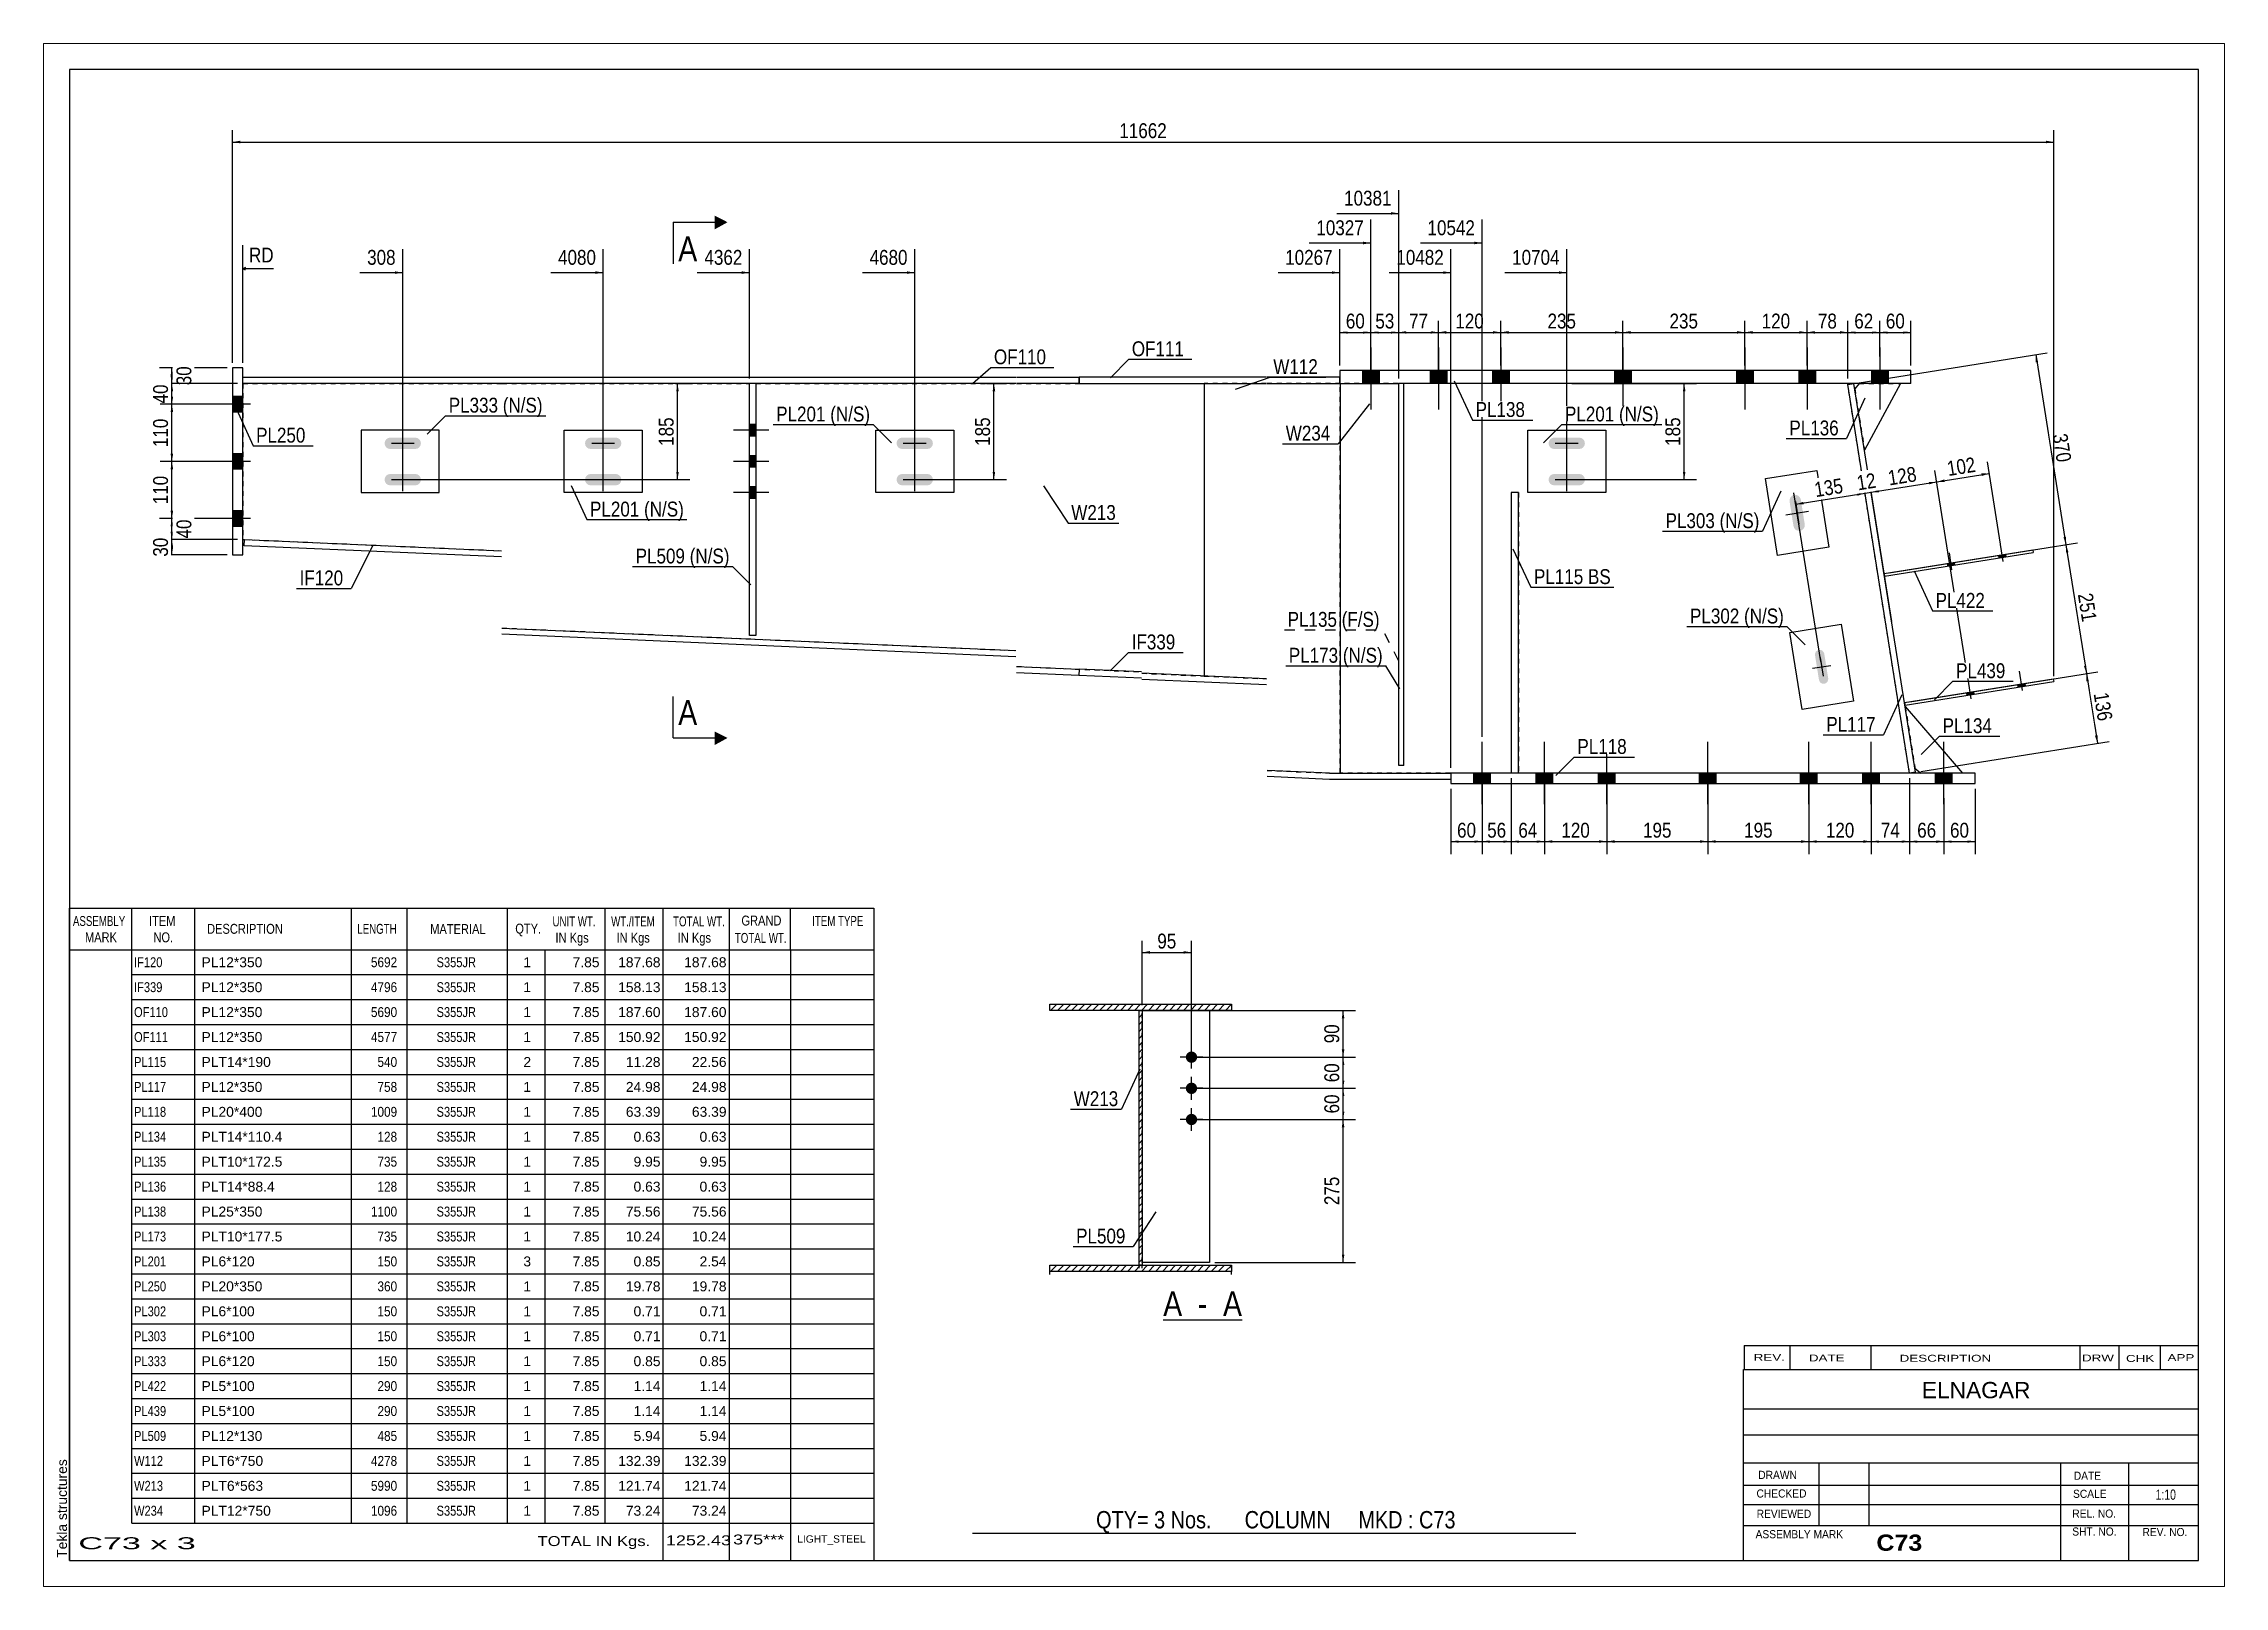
# Paper-space layout 'Layout1' of a CAD drawing. Header units: millimetres. Extents: x 0 to 420, y 0 to 297.
# The model-space entities are those that its viewports show. They can reach past a viewport. Long polylines and large blocks are cut down to what shows.
import ezdxf

# ---------------------------------------------------------------- set-up
doc = ezdxf.new("R2010")
doc.units = ezdxf.units.MM
doc.linetypes.add('DXK_LINE_DOT1', pattern=[1.8814, 0.9407, -0.9407])
doc.linetypes.add('DXK_LINE_DOT2', pattern=[3.9198, 1.9599, -1.9599])
doc.layers.add('Viewport layer', color=7, linetype='Continuous', plot=False)
doc.styles.add('Arial', font='ARIAL.TTF', dxfattribs={"height": 0.2})
doc.styles.add('Arial Bold', font='ARIALBD.TTF', dxfattribs={"height": 0.2})
doc.styles.add('Arial Narrow', font='ARIALN.TTF', dxfattribs={"height": 0.2})

# ---------------------------------------------------------------- blocks, each defined once
blk = doc.blocks.new('Unknown-623345191-1210')
at = {"color": 5, "linetype": 'Continuous'}
for p, q in [((77.13, 130.27), (-332.87, 130.27)), ((-332.87, 130.27), (-332.87, -156.73)), ((77.13, -156.73), (77.13, 130.27)), ((-332.87, -156.73), (77.13, -156.73))]:
    blk.add_line(p, q, dxfattribs=at)
at = {"color": 174, "linetype": 'Continuous', "style": 'Arial'}
blk.add_text('Tekla structures', height=1.9102, rotation=90, dxfattribs=at).set_placement((-333.37, -156.23))
blk = doc.blocks.new('Unknown-623345191-12 - 6941')
at = {"color": 7, "linetype": 'Continuous'}
blk.add_line((-122.24, -110.44), (-107.07, -110.44), dxfattribs=at)
at = {"color": 0, "linetype": 'Continuous'}
blk.add_wipeout([(-118.59, -109.69), (-118.59, -104.69), (-122.24, -104.69), (-122.24, -109.69)], dxfattribs=at)
blk.add_wipeout([(-112.22, -109.69), (-112.22, -104.69), (-117.09, -104.69), (-117.09, -109.69)], dxfattribs=at)
at = {"color": 6, "linetype": 'Continuous', "style": 'Arial Narrow'}
for s, height, p in [('A', 4.77, (-122.24, -109.69)), (' - ', 4.772, (-117.09, -109.69))]:
    blk.add_text(s, height=height, dxfattribs=at).set_placement(p)
at = {"color": 0, "linetype": 'Continuous'}
blk.add_wipeout([(-107.07, -109.69), (-107.07, -104.69), (-110.72, -104.69), (-110.72, -109.69)], dxfattribs=at)
at = {"color": 6, "linetype": 'Continuous', "style": 'Arial Narrow'}
blk.add_text('A', height=4.77, dxfattribs=at).set_placement((-110.72, -109.69))
blk = doc.blocks.new('Part-623345191-3368 - 1502')
at = {"color": 2, "linetype": 'Continuous'}
for p, q in [((21.76, 72.33), (-88.24, 72.33)), ((-88.24, 72.33), (-88.24, 69.83)), ((21.76, 69.83), (21.76, 72.33)), ((-88.24, 69.83), (-76.89, 69.83)), ((21.76, 69.83), (-75.89, 69.83))]:
    blk.add_line(p, q, dxfattribs=at)
at = {"color": 7, "linetype": 'DXK_LINE_DOT1'}
blk.add_line((-75.89, 69.83), (-76.89, 69.83), dxfattribs=at)
blk = doc.blocks.new('Part-623345191-3376 - 1502')
at = {"color": 2, "linetype": 'Continuous'}
blk.add_line((-114.35, 69.83), (-114.35, 13.52), dxfattribs=at)
at = {"color": 7, "linetype": 'DXK_LINE_DOT1'}
for p, q in [((-102.35, 69.83), (-114.35, 69.83)), ((-88.14, 69.83), (-102.25, 69.83)), ((-88.14, -5.17), (-88.14, 69.83)), ((-114.35, 13.52), (-102.35, 13)), ((-102.25, -4.64), (-90.22, -5.17)), ((-90.22, -5.17), (-88.14, -5.17))]:
    blk.add_line(p, q, dxfattribs=at)
blk = doc.blocks.new('Bolt-623345191-3416 - 1502')
at = {"linetype": 'Continuous'}
for points in [[(-200.71, 59.73), (-200.71, 61.93), (-201.91, 61.93), (-201.91, 59.73)], [(-200.71, 53.73), (-200.71, 55.93), (-201.91, 55.93), (-201.91, 53.73)], [(-200.71, 47.73), (-200.71, 49.93), (-201.91, 49.93), (-201.91, 47.73)]]:
    blk.add_hatch(color=3, dxfattribs=at).paths.add_polyline_path(points)
at = {"color": 3, "linetype": 'Continuous'}
for p, q in [((-198.21, 60.83), (-205.01, 60.83)), ((-200.71, 61.93), (-201.91, 61.93)), ((-200.71, 59.73), (-201.91, 59.73)), ((-198.21, 54.83), (-205.01, 54.83)), ((-200.71, 55.93), (-201.91, 55.93)), ((-200.71, 53.73), (-201.91, 53.73)), ((-198.21, 48.83), (-205.01, 48.83)), ((-200.71, 49.93), (-201.91, 49.93)), ((-200.71, 47.73), (-201.91, 47.73))]:
    blk.add_line(p, q, dxfattribs=at)
blk = doc.blocks.new('Part-623345191-3375 - 1502')
at = {"color": 2, "linetype": 'Continuous'}
for p, q in [((-88.14, 69.83), (-88.14, -5.17)), ((9.59, 69.64), (9.56, 69.83))]:
    blk.add_line(p, q, dxfattribs=at)
at = {"color": 7, "linetype": 'DXK_LINE_DOT1'}
for p, q in [((9.56, 69.83), (-88.14, 69.83)), ((21.48, -5.17), (9.59, 69.64)), ((21.48, -5.17), (-88.14, -5.17))]:
    blk.add_line(p, q, dxfattribs=at)
blk = doc.blocks.new('Part-623345191-3391 - 1502')
at = {"color": 2, "linetype": 'Continuous'}
for p, q in [((-52.03, 48.83), (-52.03, 60.83)), ((-52.03, 60.83), (-37.03, 60.83)), ((-37.03, 60.83), (-37.03, 48.83)), ((-37.03, 48.83), (-52.03, 48.83))]:
    blk.add_line(p, q, dxfattribs=at)
blk = doc.blocks.new('Part-623345191-3369 - 1502')
at = {"color": 2, "linetype": 'Continuous'}
for p, q in [((11.77, 69.83), (10.93, 68.84)), ((19.77, 69.83), (12.81, 56.99))]:
    blk.add_line(p, q, dxfattribs=at)
at = {"color": 7, "linetype": 'DXK_LINE_DOT1'}
for p, q in [((10.93, 68.84), (12.81, 56.99)), ((11.77, 69.83), (19.77, 69.83)), ((12.81, 56.99), (12.81, 56.99))]:
    blk.add_line(p, q, dxfattribs=at)
blk = doc.blocks.new('Part-623345191-3370 - 1502')
at = {"color": 2, "linetype": 'Continuous'}
for p, q in [((-299.5, 69.83), (-299.5, 71.03)), ((-299.5, 71.03), (-249.7, 71.03)), ((-249.7, 69.83), (-299.5, 69.83)), ((-249.6, 71.03), (-150.6, 71.03)), ((-150.6, 69.83), (-249.6, 69.83)), ((-150.5, 71.03), (-138.45, 71.03)), ((-138.45, 69.83), (-150.5, 69.83)), ((-138.45, 71.03), (-138.45, 69.83))]:
    blk.add_line(p, q, dxfattribs=at)
blk = doc.blocks.new('Part-623345191-3371 - 1502')
at = {"color": 2, "linetype": 'Continuous'}
for p, q in [((-126.45, 71.03), (-138.45, 71.03)), ((-138.45, 69.83), (-138.45, 71.03)), ((-138.45, 69.83), (-126.45, 69.83)), ((-102.35, 71.03), (-126.35, 71.03)), ((-126.35, 69.83), (-102.35, 69.83)), ((-88.24, 71.03), (-102.25, 71.03)), ((-102.25, 69.83), (-88.24, 69.83)), ((-88.24, 69.83), (-88.24, 71.03))]:
    blk.add_line(p, q, dxfattribs=at)
blk = doc.blocks.new('Part-623345191-3377 - 1502')
at = {"color": 2, "linetype": 'Continuous'}
for p, q in [((-299.25, 38.62), (-299.2, 39.81)), ((-249.7, 36.44), (-299.25, 38.62)), ((-299.2, 39.81), (-249.7, 37.64)), ((-249.6, 22.77), (-150.6, 18.42)), ((-150.6, 17.22), (-249.6, 21.57)), ((-150.5, 15.37), (-138.45, 14.84)), ((-138.5, 13.64), (-150.5, 14.17)), ((-138.45, 14.84), (-138.5, 13.64))]:
    blk.add_line(p, q, dxfattribs=at)
blk = doc.blocks.new('Part-623345191-3378 - 1502')
at = {"color": 2, "linetype": 'Continuous'}
for p, q in [((9.59, 69.64), (10.77, 69.83)), ((21.48, -5.17), (9.59, 69.64)), ((22.67, -4.98), (10.77, 69.83)), ((22.67, -4.98), (21.48, -5.17))]:
    blk.add_line(p, q, dxfattribs=at)
blk = doc.blocks.new('Part-623345191-3379 - 1502')
at = {"color": 2, "linetype": 'Continuous'}
for p, q in [((-53.82, 48.85), (-55.22, 48.85)), ((-55.22, 48.85), (-55.22, -5.17)), ((-53.82, -5.17), (-53.82, 48.85))]:
    blk.add_line(p, q, dxfattribs=at)
blk = doc.blocks.new('Part-623345191-3380 - 1502')
at = {"color": 7, "linetype": 'DXK_LINE_DOT1'}
for p, q in [((-53.82, 48.85), (-55.22, 48.85)), ((-55.22, 48.85), (-55.22, -5.17)), ((-53.82, 48.85), (-53.82, -5.17))]:
    blk.add_line(p, q, dxfattribs=at)
blk = doc.blocks.new('Part-623345191-3381 - 1502')
at = {"color": 2, "linetype": 'Continuous'}
for p, q in [((34.12, -5.17), (-66.82, -5.17)), ((-66.82, -5.17), (-66.82, -7.17)), ((-66.82, -7.17), (34.12, -7.17)), ((34.12, -7.17), (34.12, -5.17))]:
    blk.add_line(p, q, dxfattribs=at)
blk = doc.blocks.new('Part-623345191-3384 - 1502')
at = {"color": 2, "linetype": 'Continuous'}
for p, q in [((20.66, 7.67), (31.7, -5.17)), ((22.54, -4.19), (23.7, -5.17))]:
    blk.add_line(p, q, dxfattribs=at)
at = {"color": 7, "linetype": 'DXK_LINE_DOT1'}
for p, q in [((20.66, 7.67), (22.54, -4.19)), ((31.7, -5.17), (23.7, -5.17))]:
    blk.add_line(p, q, dxfattribs=at)
blk = doc.blocks.new('Part-623345191-3386 - 1502')
at = {"color": 2, "linetype": 'Continuous'}
for p, q in [((-299.5, 72.83), (-301.5, 72.83)), ((-301.5, 72.83), (-301.5, 36.83)), ((-299.5, 36.83), (-299.5, 72.83)), ((-301.5, 36.83), (-299.5, 36.83))]:
    blk.add_line(p, q, dxfattribs=at)
blk = doc.blocks.new('Part-623345191-3387 - 1502')
at = {"color": 2, "linetype": 'Continuous'}
for p, q in [((20.54, 8.43), (49.18, 12.98)), ((49.18, 12.98), (49.26, 12.49)), ((20.62, 7.93), (49.26, 12.49))]:
    blk.add_line(p, q, dxfattribs=at)
at = {"color": 7, "linetype": 'DXK_LINE_DOT1'}
blk.add_line((20.54, 8.43), (20.62, 7.93), dxfattribs=at)
blk = doc.blocks.new('Part-623345191-3388 - 1502')
at = {"color": 2, "linetype": 'Continuous'}
for p, q in [((-276.7, 60.83), (-276.7, 48.83)), ((-261.7, 60.83), (-276.7, 60.83)), ((-261.7, 48.83), (-261.7, 60.83)), ((-276.7, 48.83), (-261.7, 48.83))]:
    blk.add_line(p, q, dxfattribs=at)
blk = doc.blocks.new('Part-623345191-3389 - 1502')
at = {"color": 2, "linetype": 'Continuous'}
for p, q in [((-237.6, 48.83), (-237.6, 60.83)), ((-237.6, 60.83), (-222.6, 60.83)), ((-222.6, 60.83), (-222.6, 48.83)), ((-222.6, 48.83), (-237.6, 48.83))]:
    blk.add_line(p, q, dxfattribs=at)
blk = doc.blocks.new('Part-623345191-3390 - 1502')
at = {"color": 2, "linetype": 'Continuous'}
for p, q in [((-177.6, 48.83), (-177.6, 60.83)), ((-177.6, 60.83), (-162.6, 60.83)), ((-162.6, 60.83), (-162.6, 48.83)), ((-162.6, 48.83), (-177.6, 48.83))]:
    blk.add_line(p, q, dxfattribs=at)
blk = doc.blocks.new('Part-623345191-3392 - 1502')
at = {"color": 2, "linetype": 'Continuous'}
for p, q in [((-201.91, 21.33), (-201.91, 69.83)), ((-200.71, 69.83), (-200.71, 21.33)), ((-200.71, 21.33), (-201.91, 21.33))]:
    blk.add_line(p, q, dxfattribs=at)
at = {"color": 7, "linetype": 'DXK_LINE_DOT1'}
blk.add_line((-200.71, 69.83), (-201.91, 69.83), dxfattribs=at)
blk = doc.blocks.new('Part-623345191-3393 - 1502')
at = {"color": 2, "linetype": 'Continuous'}
for p, q in [((-138.45, 14.84), (-138.5, 13.64)), ((-126.45, 13.11), (-138.5, 13.64)), ((-126.45, 14.31), (-138.45, 14.84)), ((-102.35, 13), (-126.35, 14.05)), ((-102.35, 11.8), (-126.35, 12.85)), ((-90.22, -5.17), (-102.25, -4.64)), ((-90.25, -6.37), (-102.25, -5.85)), ((-66.82, -6.37), (-90.25, -6.37)), ((-90.22, -5.17), (-66.82, -5.17))]:
    blk.add_line(p, q, dxfattribs=at)
at = {"color": 7, "linetype": 'DXK_LINE_DOT1'}
blk.add_line((-66.82, -5.17), (-66.82, -6.37), dxfattribs=at)
blk = doc.blocks.new('Part-623345191-3397 - 1502')
at = {"color": 7, "linetype": 'DXK_LINE_DOT1'}
for p, q in [((-76.89, -3.67), (-76.89, 69.83)), ((-75.89, -3.67), (-75.89, 69.83)), ((-75.89, -3.67), (-76.89, -3.67))]:
    blk.add_line(p, q, dxfattribs=at)
blk = doc.blocks.new('Part-623345191-3398 - 1502')
at = {"color": 2, "linetype": 'Continuous'}
for p, q in [((-75.89, 69.83), (-76.89, 69.83)), ((-76.89, -3.67), (-76.89, 69.83)), ((-75.89, -3.67), (-75.89, 69.83)), ((-75.89, -3.67), (-76.89, -3.67))]:
    blk.add_line(p, q, dxfattribs=at)
blk = doc.blocks.new('Part-623345191-3399 - 1502')
at = {"color": 2, "linetype": 'Continuous'}
for p, q in [((-1.56, 21.92), (8.32, 23.49)), ((0.8, 7.11), (-1.56, 21.92)), ((8.32, 23.49), (10.68, 8.68)), ((10.68, 8.68), (0.8, 7.11))]:
    blk.add_line(p, q, dxfattribs=at)
blk = doc.blocks.new('Part-623345191-3400 - 1502')
at = {"color": 2, "linetype": 'Continuous'}
for p, q in [((-6.27, 51.55), (3.61, 53.12)), ((-3.91, 36.74), (-6.27, 51.55)), ((3.61, 53.12), (5.96, 38.31)), ((5.96, 38.31), (-3.91, 36.74))]:
    blk.add_line(p, q, dxfattribs=at)
blk = doc.blocks.new('Part-623345191-3401 - 1502')
at = {"color": 2, "linetype": 'Continuous'}
for p, q in [((16.59, 33.24), (45.23, 37.79)), ((16.67, 32.75), (45.31, 37.3)), ((45.23, 37.79), (45.31, 37.3))]:
    blk.add_line(p, q, dxfattribs=at)
at = {"color": 7, "linetype": 'DXK_LINE_DOT1'}
blk.add_line((16.59, 33.24), (16.67, 32.75), dxfattribs=at)
blk = doc.blocks.new('Part-623345191-3402 - 1502')
at = {"color": 7, "linetype": 'DXK_LINE_DOT1'}
for p, q in [((-299.5, 69.83), (-249.7, 69.83)), ((-299.5, 69.83), (-299.5, 39.83)), ((-249.6, 69.83), (-201.91, 69.83)), ((-200.71, 69.83), (-150.6, 69.83)), ((-150.5, 69.83), (-126.45, 69.83)), ((-126.35, 69.83), (-114.35, 69.83)), ((-299.2, 39.81), (-249.7, 37.64)), ((-249.6, 22.77), (-150.6, 18.42)), ((-150.5, 15.37), (-126.45, 14.31)), ((-126.35, 14.05), (-114.35, 13.52))]:
    blk.add_line(p, q, dxfattribs=at)
at = {"color": 2, "linetype": 'Continuous'}
for p, q in [((-114.35, 69.83), (-114.35, 13.52)), ((-299.5, 39.83), (-299.2, 39.81))]:
    blk.add_line(p, q, dxfattribs=at)
blk = doc.blocks.new('Bolt-623345191-3403 - 1502')
at = {"linetype": 'Continuous'}
for points in [[(-80.64, 72.33), (-83.84, 72.33), (-83.84, 69.83), (-80.64, 69.83)], [(-80.64, 72.33), (-83.84, 72.33), (-83.84, 69.83), (-80.64, 69.83)], [(-67.64, 72.33), (-70.84, 72.33), (-70.84, 69.83), (-67.64, 69.83)], [(-67.64, 72.33), (-70.84, 72.33), (-70.84, 69.83), (-67.64, 69.83)], [(-55.64, 72.33), (-58.84, 72.33), (-58.84, 69.83), (-55.64, 69.83)], [(-55.64, 72.33), (-58.84, 72.33), (-58.84, 69.83), (-55.64, 69.83)], [(-32.14, 72.33), (-35.34, 72.33), (-35.34, 69.83), (-32.14, 69.83)], [(-32.14, 72.33), (-35.34, 72.33), (-35.34, 69.83), (-32.14, 69.83)], [(-8.64, 72.33), (-11.84, 72.33), (-11.84, 69.83), (-8.64, 69.83)], [(-8.64, 72.33), (-11.84, 72.33), (-11.84, 69.83), (-8.64, 69.83)], [(3.36, 72.33), (0.16, 72.33), (0.16, 69.83), (3.36, 69.83)], [(3.36, 72.33), (0.16, 72.33), (0.16, 69.83), (3.36, 69.83)], [(17.36, 72.33), (14.16, 72.33), (14.16, 69.83), (17.36, 69.83)], [(17.36, 72.33), (14.16, 72.33), (14.16, 69.83), (17.36, 69.83)]]:
    blk.add_hatch(color=3, dxfattribs=at).paths.add_polyline_path(points)
at = {"color": 3, "linetype": 'Continuous'}
for p, q in [((-82.24, 76.8), (-82.24, 64.83)), ((-82.24, 76.8), (-82.24, 64.83)), ((-69.24, 76.8), (-69.24, 64.83)), ((-69.24, 76.8), (-69.24, 64.83)), ((-57.24, 76.8), (-57.24, 64.83)), ((-57.24, 76.8), (-57.24, 64.83)), ((-33.74, 76.8), (-33.74, 64.83)), ((-33.74, 76.8), (-33.74, 64.83)), ((-10.24, 76.8), (-10.24, 64.83)), ((-10.24, 76.8), (-10.24, 64.83)), ((1.76, 76.8), (1.76, 64.83)), ((1.76, 76.8), (1.76, 64.83)), ((15.76, 76.8), (15.76, 64.83)), ((15.76, 76.8), (15.76, 64.83)), ((-83.84, 72.33), (-83.84, 69.83)), ((-83.84, 72.33), (-83.84, 69.83)), ((-80.64, 72.33), (-80.64, 69.83)), ((-80.64, 72.33), (-80.64, 69.83)), ((-70.84, 72.33), (-70.84, 69.83)), ((-70.84, 72.33), (-70.84, 69.83)), ((-67.64, 72.33), (-67.64, 69.83)), ((-67.64, 72.33), (-67.64, 69.83)), ((-58.84, 72.33), (-58.84, 69.83)), ((-58.84, 72.33), (-58.84, 69.83)), ((-55.64, 72.33), (-55.64, 69.83)), ((-55.64, 72.33), (-55.64, 69.83)), ((-35.34, 72.33), (-35.34, 69.83)), ((-35.34, 72.33), (-35.34, 69.83)), ((-32.14, 72.33), (-32.14, 69.83)), ((-32.14, 72.33), (-32.14, 69.83)), ((-11.84, 72.33), (-11.84, 69.83)), ((-11.84, 72.33), (-11.84, 69.83)), ((-8.64, 72.33), (-8.64, 69.83)), ((-8.64, 72.33), (-8.64, 69.83)), ((0.16, 72.33), (0.16, 69.83)), ((0.16, 72.33), (0.16, 69.83)), ((3.36, 72.33), (3.36, 69.83)), ((3.36, 72.33), (3.36, 69.83)), ((14.16, 72.33), (14.16, 69.83)), ((14.16, 72.33), (14.16, 69.83)), ((17.36, 72.33), (17.36, 69.83)), ((17.36, 72.33), (17.36, 69.83))]:
    blk.add_line(p, q, dxfattribs=at)
blk = doc.blocks.new('Bolt-623345191-3404 - 1502')
at = {"linetype": 'Continuous'}
for points in [[(-41.35, 57.55), (-41.11, 57.91), (-41.03, 58.33), (-41.11, 58.75), (-41.35, 59.1), (-41.71, 59.34), (-42.13, 59.43), (-46.93, 59.43), (-47.35, 59.34), (-47.7, 59.1), (-47.94, 58.75), (-48.03, 58.33), (-47.94, 57.91), (-47.7, 57.55), (-47.35, 57.31), (-46.93, 57.23), (-42.13, 57.23), (-41.71, 57.31)], [(-41.35, 50.55), (-41.11, 50.91), (-41.03, 51.33), (-41.11, 51.75), (-41.35, 52.1), (-41.71, 52.34), (-42.13, 52.43), (-46.93, 52.43), (-47.35, 52.34), (-47.7, 52.1), (-47.94, 51.75), (-48.03, 51.33), (-47.94, 50.91), (-47.7, 50.55), (-47.35, 50.31), (-46.93, 50.23), (-42.13, 50.23), (-41.71, 50.31)]]:
    blk.add_hatch(color=3, dxfattribs=at).paths.add_polyline_path(points)
at = {"color": 3, "linetype": 'Continuous'}
for p, q in [((-44.53, 56.13), (-44.53, 60.53)), ((-46.73, 58.33), (-42.33, 58.33)), ((-46.73, 51.33), (-42.33, 51.33)), ((-44.53, 49.13), (-44.53, 53.53))]:
    blk.add_line(p, q, dxfattribs=at)
blk = doc.blocks.new('Bolt-623345191-3405 - 1502')
at = {"linetype": 'Continuous'}
blk.add_hatch(color=3, dxfattribs=at).paths.add_polyline_path([(4.41, 12.2), (4.73, 12.05), (5.08, 12.04), (5.41, 12.16), (5.66, 12.4), (5.81, 12.72), (5.83, 13.07), (5.07, 17.81), (4.95, 18.14), (4.71, 18.4), (4.39, 18.55), (4.04, 18.56), (3.71, 18.44), (3.45, 18.2), (3.31, 17.88), (3.29, 17.53), (4.05, 12.79), (4.17, 12.46)])
at = {"color": 3, "linetype": 'Continuous'}
for p, q in [((4.28, 17.08), (4.84, 13.52)), ((2.78, 15.02), (6.34, 15.58))]:
    blk.add_line(p, q, dxfattribs=at)
blk = doc.blocks.new('Bolt-623345191-3406 - 1502')
at = {"linetype": 'Continuous'}
blk.add_hatch(color=3, dxfattribs=at).paths.add_polyline_path([(-0.42, 41.67), (-0.03, 41.49), (0.4, 41.47), (0.8, 41.62), (1.12, 41.91), (1.29, 42.3), (1.31, 42.73), (0.56, 47.47), (0.41, 47.87), (0.12, 48.19), (-0.27, 48.37), (-0.7, 48.38), (-1.1, 48.24), (-1.42, 47.94), (-1.6, 47.55), (-1.61, 47.13), (-0.86, 42.39), (-0.71, 41.98)])
at = {"color": 3, "linetype": 'Continuous'}
for p, q in [((-0.5, 47.1), (0.19, 42.76)), ((-2.32, 44.58), (2.02, 45.27))]:
    blk.add_line(p, q, dxfattribs=at)
blk = doc.blocks.new('Bolt-623345191-3407 - 1502')
at = {"linetype": 'Continuous'}
for points in [[(-59.22, -5.17), (-62.42, -5.17), (-62.42, -7.17), (-59.22, -7.17)], [(-59.22, -5.17), (-62.42, -5.17), (-62.42, -7.17), (-59.22, -7.17)], [(-47.22, -5.17), (-50.42, -5.17), (-50.42, -7.17), (-47.22, -7.17)], [(-47.22, -5.17), (-50.42, -5.17), (-50.42, -7.17), (-47.22, -7.17)], [(-35.22, -5.17), (-38.42, -5.17), (-38.42, -7.17), (-35.22, -7.17)], [(-35.22, -5.17), (-38.42, -5.17), (-38.42, -7.17), (-35.22, -7.17)], [(-15.75, -5.17), (-18.95, -5.17), (-18.95, -7.17), (-15.75, -7.17)], [(-15.75, -5.17), (-18.95, -5.17), (-18.95, -7.17), (-15.75, -7.17)], [(3.72, -5.17), (0.52, -5.17), (0.52, -7.17), (3.72, -7.17)], [(3.72, -5.17), (0.52, -5.17), (0.52, -7.17), (3.72, -7.17)], [(15.72, -5.17), (12.52, -5.17), (12.52, -7.17), (15.72, -7.17)], [(15.72, -5.17), (12.52, -5.17), (12.52, -7.17), (15.72, -7.17)], [(29.72, -5.17), (26.52, -5.17), (26.52, -7.17), (29.72, -7.17)], [(29.72, -5.17), (26.52, -5.17), (26.52, -7.17), (29.72, -7.17)]]:
    blk.add_hatch(color=3, dxfattribs=at).paths.add_polyline_path(points)
at = {"color": 3, "linetype": 'Continuous'}
for p, q in [((-60.82, -11.15), (-60.82, 0.83)), ((-60.82, -11.15), (-60.82, 0.83)), ((-48.82, -11.15), (-48.82, 0.83)), ((-48.82, -11.15), (-48.82, 0.83)), ((-36.82, -11.15), (-36.82, 0.83)), ((-36.82, -11.15), (-36.82, 0.83)), ((-17.35, -11.15), (-17.35, 0.83)), ((-17.35, -11.15), (-17.35, 0.83)), ((2.12, -11.15), (2.12, 0.83)), ((2.12, -11.15), (2.12, 0.83)), ((14.12, -11.15), (14.12, 0.83)), ((14.12, -11.15), (14.12, 0.83)), ((28.12, -11.15), (28.12, 0.83)), ((28.12, -11.15), (28.12, 0.83)), ((-62.42, -7.17), (-62.42, -5.17)), ((-62.42, -7.17), (-62.42, -5.17)), ((-59.22, -7.17), (-59.22, -5.17)), ((-59.22, -7.17), (-59.22, -5.17)), ((-50.42, -7.17), (-50.42, -5.17)), ((-50.42, -7.17), (-50.42, -5.17)), ((-47.22, -7.17), (-47.22, -5.17)), ((-47.22, -7.17), (-47.22, -5.17)), ((-38.42, -7.17), (-38.42, -5.17)), ((-38.42, -7.17), (-38.42, -5.17)), ((-35.22, -7.17), (-35.22, -5.17)), ((-35.22, -7.17), (-35.22, -5.17)), ((-18.95, -7.17), (-18.95, -5.17)), ((-18.95, -7.17), (-18.95, -5.17)), ((-15.75, -7.17), (-15.75, -5.17)), ((-15.75, -7.17), (-15.75, -5.17)), ((0.52, -7.17), (0.52, -5.17)), ((0.52, -7.17), (0.52, -5.17)), ((3.72, -7.17), (3.72, -5.17)), ((3.72, -7.17), (3.72, -5.17)), ((12.52, -7.17), (12.52, -5.17)), ((12.52, -7.17), (12.52, -5.17)), ((15.72, -7.17), (15.72, -5.17)), ((15.72, -7.17), (15.72, -5.17)), ((26.52, -7.17), (26.52, -5.17)), ((26.52, -7.17), (26.52, -5.17)), ((29.72, -7.17), (29.72, -5.17)), ((29.72, -7.17), (29.72, -5.17))]:
    blk.add_line(p, q, dxfattribs=at)
blk = doc.blocks.new('Bolt-623345191-3410 - 1502')
at = {"linetype": 'Continuous'}
for points in [[(-301.5, 67.33), (-301.5, 64.33), (-299.5, 64.33), (-299.5, 67.33)], [(-301.5, 67.33), (-301.5, 64.33), (-299.5, 64.33), (-299.5, 67.33)], [(-301.5, 56.33), (-301.5, 53.33), (-299.5, 53.33), (-299.5, 56.33)], [(-301.5, 56.33), (-301.5, 53.33), (-299.5, 53.33), (-299.5, 56.33)], [(-301.5, 45.33), (-301.5, 42.33), (-299.5, 42.33), (-299.5, 45.33)], [(-301.5, 45.33), (-301.5, 42.33), (-299.5, 42.33), (-299.5, 45.33)]]:
    blk.add_hatch(color=3, dxfattribs=at).paths.add_polyline_path(points)
at = {"color": 3, "linetype": 'Continuous'}
for p, q in [((-299.5, 67.33), (-301.5, 67.33)), ((-299.5, 67.33), (-301.5, 67.33)), ((-298, 65.83), (-301.5, 65.83)), ((-298, 65.83), (-301.5, 65.83)), ((-299.5, 64.33), (-301.5, 64.33)), ((-299.5, 64.33), (-301.5, 64.33)), ((-299.5, 56.33), (-301.5, 56.33)), ((-299.5, 56.33), (-301.5, 56.33)), ((-298, 54.83), (-301.5, 54.83)), ((-298, 54.83), (-301.5, 54.83)), ((-299.5, 53.33), (-301.5, 53.33)), ((-299.5, 53.33), (-301.5, 53.33)), ((-299.5, 45.33), (-301.5, 45.33)), ((-299.5, 45.33), (-301.5, 45.33)), ((-298, 43.83), (-301.5, 43.83)), ((-298, 43.83), (-301.5, 43.83)), ((-299.5, 42.33), (-301.5, 42.33)), ((-299.5, 42.33), (-301.5, 42.33))]:
    blk.add_line(p, q, dxfattribs=at)
blk = doc.blocks.new('Bolt-623345191-3411 - 1502')
at = {"linetype": 'Continuous'}
for points in [[(32.56, 9.83), (33.95, 10.05), (33.87, 10.55), (32.48, 10.33)], [(32.56, 9.83), (33.95, 10.05), (33.87, 10.55), (32.48, 10.33)], [(42.44, 11.4), (43.82, 11.62), (43.74, 12.12), (42.36, 11.9)], [(42.44, 11.4), (43.82, 11.62), (43.74, 12.12), (42.36, 11.9)]]:
    blk.add_hatch(color=3, dxfattribs=at).paths.add_polyline_path(points)
at = {"color": 3, "linetype": 'Continuous'}
for p, q in [((33.38, 9.15), (32.78, 12.9)), ((33.38, 9.15), (32.78, 12.9)), ((43.26, 10.72), (42.66, 14.48)), ((43.26, 10.72), (42.66, 14.48)), ((32.56, 9.83), (32.48, 10.33)), ((32.56, 9.83), (32.48, 10.33)), ((33.95, 10.05), (33.87, 10.55)), ((33.95, 10.05), (33.87, 10.55)), ((42.44, 11.4), (42.36, 11.9)), ((42.44, 11.4), (42.36, 11.9)), ((43.82, 11.62), (43.74, 12.12)), ((43.82, 11.62), (43.74, 12.12))]:
    blk.add_line(p, q, dxfattribs=at)
blk = doc.blocks.new('Bolt-623345191-3412 - 1502')
at = {"linetype": 'Continuous'}
for points in [[(-265.52, 57.55), (-265.29, 57.91), (-265.2, 58.33), (-265.29, 58.75), (-265.52, 59.1), (-265.88, 59.34), (-266.3, 59.43), (-271.1, 59.43), (-271.52, 59.34), (-271.88, 59.1), (-272.12, 58.75), (-272.2, 58.33), (-272.12, 57.91), (-271.88, 57.55), (-271.52, 57.31), (-271.1, 57.23), (-266.3, 57.23), (-265.88, 57.31)], [(-265.52, 50.55), (-265.29, 50.91), (-265.2, 51.33), (-265.29, 51.75), (-265.52, 52.1), (-265.88, 52.34), (-266.3, 52.43), (-271.1, 52.43), (-271.52, 52.34), (-271.88, 52.1), (-272.12, 51.75), (-272.2, 51.33), (-272.12, 50.91), (-271.88, 50.55), (-271.52, 50.31), (-271.1, 50.23), (-266.3, 50.23), (-265.88, 50.31)]]:
    blk.add_hatch(color=3, dxfattribs=at).paths.add_polyline_path(points)
at = {"color": 3, "linetype": 'Continuous'}
for p, q in [((-268.7, 56.13), (-268.7, 60.53)), ((-270.9, 58.33), (-266.5, 58.33)), ((-270.9, 51.33), (-266.5, 51.33)), ((-268.7, 49.13), (-268.7, 53.53))]:
    blk.add_line(p, q, dxfattribs=at)
blk = doc.blocks.new('Bolt-623345191-3413 - 1502')
at = {"linetype": 'Continuous'}
for points in [[(-226.92, 57.55), (-226.68, 57.91), (-226.6, 58.33), (-226.68, 58.75), (-226.92, 59.1), (-227.28, 59.34), (-227.7, 59.43), (-232.5, 59.43), (-232.92, 59.34), (-233.28, 59.1), (-233.52, 58.75), (-233.6, 58.33), (-233.52, 57.91), (-233.28, 57.55), (-232.92, 57.31), (-232.5, 57.23), (-227.7, 57.23), (-227.28, 57.31)], [(-226.92, 50.55), (-226.68, 50.91), (-226.6, 51.33), (-226.68, 51.75), (-226.92, 52.1), (-227.28, 52.34), (-227.7, 52.43), (-232.5, 52.43), (-232.92, 52.34), (-233.28, 52.1), (-233.52, 51.75), (-233.6, 51.33), (-233.52, 50.91), (-233.28, 50.55), (-232.92, 50.31), (-232.5, 50.23), (-227.7, 50.23), (-227.28, 50.31)]]:
    blk.add_hatch(color=3, dxfattribs=at).paths.add_polyline_path(points)
at = {"color": 3, "linetype": 'Continuous'}
for p, q in [((-230.1, 56.13), (-230.1, 60.53)), ((-232.3, 58.33), (-227.9, 58.33)), ((-232.3, 51.33), (-227.9, 51.33)), ((-230.1, 49.13), (-230.1, 53.53))]:
    blk.add_line(p, q, dxfattribs=at)
blk = doc.blocks.new('Bolt-623345191-3414 - 1502')
at = {"linetype": 'Continuous'}
for points in [[(-166.92, 57.55), (-166.68, 57.91), (-166.6, 58.33), (-166.68, 58.75), (-166.92, 59.1), (-167.28, 59.34), (-167.7, 59.43), (-172.5, 59.43), (-172.92, 59.34), (-173.28, 59.1), (-173.52, 58.75), (-173.6, 58.33), (-173.52, 57.91), (-173.28, 57.55), (-172.92, 57.31), (-172.5, 57.23), (-167.7, 57.23), (-167.28, 57.31)], [(-166.92, 50.55), (-166.68, 50.91), (-166.6, 51.33), (-166.68, 51.75), (-166.92, 52.1), (-167.28, 52.34), (-167.7, 52.43), (-172.5, 52.43), (-172.92, 52.34), (-173.28, 52.1), (-173.52, 51.75), (-173.6, 51.33), (-173.52, 50.91), (-173.28, 50.55), (-172.92, 50.31), (-172.5, 50.23), (-167.7, 50.23), (-167.28, 50.31)]]:
    blk.add_hatch(color=3, dxfattribs=at).paths.add_polyline_path(points)
at = {"color": 3, "linetype": 'Continuous'}
for p, q in [((-170.1, 56.13), (-170.1, 60.53)), ((-172.3, 58.33), (-167.9, 58.33)), ((-172.3, 51.33), (-167.9, 51.33)), ((-170.1, 49.13), (-170.1, 53.53))]:
    blk.add_line(p, q, dxfattribs=at)
blk = doc.blocks.new('Bolt-623345191-3419 - 1502')
at = {"linetype": 'Continuous'}
for points in [[(28.86, 34.68), (30.24, 34.9), (30.16, 35.4), (28.78, 35.18)], [(28.86, 34.68), (30.24, 34.9), (30.16, 35.4), (28.78, 35.18)], [(38.73, 36.25), (40.12, 36.47), (40.04, 36.97), (38.66, 36.75)], [(38.73, 36.25), (40.12, 36.47), (40.04, 36.97), (38.66, 36.75)]]:
    blk.add_hatch(color=3, dxfattribs=at).paths.add_polyline_path(points)
at = {"color": 3, "linetype": 'Continuous'}
for p, q in [((39.55, 35.57), (39.03, 38.83)), ((39.55, 35.57), (39.03, 38.83)), ((28.86, 34.68), (28.78, 35.18)), ((28.86, 34.68), (28.78, 35.18)), ((29.67, 34), (29.16, 37.26)), ((29.67, 34), (29.16, 37.26)), ((30.24, 34.9), (30.16, 35.4)), ((30.24, 34.9), (30.16, 35.4)), ((38.73, 36.25), (38.66, 36.75)), ((38.73, 36.25), (38.66, 36.75)), ((40.12, 36.47), (40.04, 36.97)), ((40.12, 36.47), (40.04, 36.97))]:
    blk.add_line(p, q, dxfattribs=at)
blk = doc.blocks.new('Part-623345191-6976 - 6941')
at = {"linetype": 'Continuous'}
h = blk.add_hatch(dxfattribs=at)
h.set_pattern_fill('', scale=0.3, style=0, pattern_type=0)
h.set_pattern_definition([(45, (-126.9028, -50.8518), (-0.67352, 0.67352), [])])
h.paths.add_polyline_path([(-126.3, -50.85), (-126.9, -50.85), (-126.9, -99.91), (-126.3, -99.91)])
at = {"color": 2, "linetype": 'Continuous'}
for p, q in [((-126.9, -50.85), (-126.3, -50.85)), ((-126.9, -99.91), (-126.9, -50.85)), ((-126.3, -50.85), (-126.3, -99.91)), ((-126.3, -99.91), (-126.9, -99.91))]:
    blk.add_line(p, q, dxfattribs=at)
at = {"color": 7, "linetype": 'DXK_LINE_DOT1'}
for p, q in [((-126.9, -100.49), (-126.9, -99.91)), ((-126.3, -100.49), (-126.3, -99.91))]:
    blk.add_line(p, q, dxfattribs=at)
blk = doc.blocks.new('Part-623345191-6944 - 6941')
at = {"linetype": 'Continuous'}
h = blk.add_hatch(dxfattribs=at)
h.set_pattern_fill('', scale=0.3, style=0, pattern_type=0)
h.set_pattern_definition([(45, (-144.1028, -49.6518), (-0.67352, 0.67352), [])])
h.paths.add_polyline_path([(-109.1, -49.65), (-144.1, -49.65), (-144.1, -50.85), (-109.1, -50.85)])
at = {"color": 2, "linetype": 'Continuous'}
for p, q in [((-144.1, -49.65), (-109.1, -49.65)), ((-144.1, -50.85), (-144.1, -49.65)), ((-109.1, -49.65), (-109.1, -50.85)), ((-109.1, -50.85), (-144.1, -50.85))]:
    blk.add_line(p, q, dxfattribs=at)
blk = doc.blocks.new('Part-623345191-6951 - 6941')
at = {"linetype": 'Continuous'}
h = blk.add_hatch(dxfattribs=at)
h.set_pattern_fill('', scale=0.3, style=0, pattern_type=0)
h.set_pattern_definition([(45, (-144.1028, -99.9072), (-0.67352, 0.67352), [])])
h.paths.add_polyline_path([(-109.1, -99.91), (-144.1, -99.91), (-144.1, -101.11), (-109.1, -101.11)])
at = {"color": 7, "linetype": 'DXK_LINE_DOT1'}
for p, q in [((-144.1, -100.49), (-144.1, -99.91)), ((-109.1, -100.49), (-109.1, -99.91))]:
    blk.add_line(p, q, dxfattribs=at)
at = {"color": 2, "linetype": 'Continuous'}
for p, q in [((-144.1, -99.91), (-109.1, -99.91)), ((-144.1, -101.11), (-144.1, -99.91)), ((-109.1, -99.91), (-109.1, -101.11)), ((-144.1, -101.69), (-144.1, -101.11)), ((-109.1, -101.11), (-144.1, -101.11)), ((-109.1, -101.69), (-109.1, -101.11))]:
    blk.add_line(p, q, dxfattribs=at)
blk = doc.blocks.new('Bolt-623345191-6990 - 6941')
at = {"linetype": 'Continuous'}
for points in [[(-116.8, -60.95, -1), (-116.8, -58.75, -1)], [(-116.8, -66.95, -1), (-116.8, -64.75, -1)], [(-116.8, -72.95, -1), (-116.8, -70.75, -1)]]:
    blk.add_hatch(color=3, dxfattribs=at).paths.add_polyline_path(points)
at = {"color": 3, "linetype": 'Continuous'}
for p, q in [((-116.8, -62.05), (-116.8, -57.65)), ((-114.6, -59.85), (-119, -59.85)), ((-114.6, -65.85), (-119, -65.85)), ((-116.8, -68.05), (-116.8, -63.65)), ((-116.8, -74.05), (-116.8, -69.65)), ((-114.6, -71.85), (-119, -71.85))]:
    blk.add_line(p, q, dxfattribs=at)
blk = doc.blocks.new('Part-623345191-6966 - 6941')
at = {"color": 7, "linetype": 'DXK_LINE_DOT1'}
for p, q in [((-126.3, -99.35), (-126.3, -50.85)), ((-126.3, -50.85), (-113.3, -50.85))]:
    blk.add_line(p, q, dxfattribs=at)
at = {"color": 2, "linetype": 'Continuous'}
for p, q in [((-113.3, -50.85), (-113.3, -99.35)), ((-113.3, -99.35), (-126.3, -99.35))]:
    blk.add_line(p, q, dxfattribs=at)
blk = doc.blocks.new('StraightDimension-623345191-5207 - 1502')
at = {"linetype": 'Continuous'}
for points in [[(1.11, 46.57), (-0.41, 46.58), (1.03, 47.06)], [(11.4, 48.71), (12.92, 48.7), (11.48, 48.22)]]:
    blk.add_hatch(color=7, dxfattribs=at).paths.add_polyline_path(points)
at = {"color": 7, "linetype": 'Continuous'}
for p, q in [((13.02, 48.04), (12.56, 50.92)), ((4.4, 16.29), (-0.77, 48.8)), ((-0.41, 46.58), (12.92, 48.7))]:
    blk.add_line(p, q, dxfattribs=at)
at = {"color": 0}
blk.add_wipeout([(9.53, 48.31), (8.87, 52.46), (2.27, 51.41), (2.93, 47.26)], dxfattribs=at)
at = {"color": 3, "style": 'Arial Narrow'}
blk.add_text('135', height=2.863, rotation=9.0355, dxfattribs=at).set_placement((3.43, 47.95))
blk = doc.blocks.new('StraightDimension-623345191-5617 - 1502')
at = {"linetype": 'Continuous'}
for points in [[(-15.85, -18.59), (-17.35, -18.34), (-15.85, -18.09)], [(0.62, -18.09), (2.12, -18.34), (0.62, -18.59)]]:
    blk.add_hatch(color=7, dxfattribs=at).paths.add_polyline_path(points)
at = {"color": 7, "linetype": 'Continuous'}
for p, q in [((-17.35, -6.16), (-17.35, -20.74)), ((2.12, -6.17), (2.12, -20.74)), ((-17.35, -18.34), (2.12, -18.34))]:
    blk.add_line(p, q, dxfattribs=at)
at = {"color": 0}
blk.add_wipeout([(-4.27, -18.19), (-4.27, -13.99), (-10.96, -13.99), (-10.96, -18.19)], dxfattribs=at)
at = {"color": 3, "style": 'Arial Narrow'}
blk.add_text('195', height=2.863, dxfattribs=at).set_placement((-10.36, -17.59))
blk = doc.blocks.new('StraightDimension-623345191-6808 - 1502')
at = {"linetype": 'Continuous'}
blk.add_hatch(color=7, dxfattribs=at).paths.add_polyline_path([(-83.74, 97.14), (-82.24, 96.89), (-83.74, 96.64)])
at = {"color": 7, "linetype": 'Continuous'}
for p, q in [((-82.24, 73.33), (-82.24, 101.39)), ((-94.13, 96.89), (-82.24, 96.89))]:
    blk.add_line(p, q, dxfattribs=at)
at = {"color": 0}
blk.add_wipeout([(-83.01, 97.79), (-83.01, 101.99), (-93.35, 101.99), (-93.35, 97.79)], dxfattribs=at)
at = {"color": 3, "style": 'Arial Narrow'}
blk.add_text('10327', height=2.863, dxfattribs=at).set_placement((-92.75, 98.39))
blk = doc.blocks.new('StraightDimension-623345191-6256 - 1502')
at = {"linetype": 'Continuous'}
for points in [[(-55.74, 79.43), (-57.24, 79.68), (-55.74, 79.93)], [(-35.24, 79.93), (-33.74, 79.68), (-35.24, 79.43)]]:
    blk.add_hatch(color=7, dxfattribs=at).paths.add_polyline_path(points)
at = {"color": 7, "linetype": 'Continuous'}
for p, q in [((-57.24, 73.33), (-57.24, 81.93)), ((-33.74, 70.83), (-33.74, 81.93)), ((-57.24, 79.68), (-33.74, 79.68))]:
    blk.add_line(p, q, dxfattribs=at)
at = {"color": 0}
blk.add_wipeout([(-42.15, 79.83), (-42.15, 84.03), (-48.83, 84.03), (-48.83, 79.83)], dxfattribs=at)
at = {"color": 3, "style": 'Arial Narrow'}
blk.add_text('235', height=2.863, dxfattribs=at).set_placement((-48.23, 80.43))
blk = doc.blocks.new('StraightDimension-623345191-6252 - 1502')
at = {"linetype": 'Continuous'}
for points in [[(11.09, 79.43), (9.59, 79.68), (11.09, 79.93)], [(14.26, 79.93), (15.76, 79.68), (14.26, 79.43)]]:
    blk.add_hatch(color=7, dxfattribs=at).paths.add_polyline_path(points)
at = {"color": 7, "linetype": 'Continuous'}
for p, q in [((9.59, 70.83), (9.59, 81.93)), ((15.76, 75.07), (15.76, 81.93)), ((9.59, 79.68), (15.76, 79.68))]:
    blk.add_line(p, q, dxfattribs=at)
at = {"color": 0}
blk.add_wipeout([(15.1, 79.83), (15.1, 84.03), (10.25, 84.03), (10.25, 79.83)], dxfattribs=at)
at = {"color": 3, "style": 'Arial Narrow'}
blk.add_text('62', height=2.863, dxfattribs=at).set_placement((10.85, 80.43))
blk = doc.blocks.new('StraightDimension-623345191-5204 - 1502')
at = {"linetype": 'Continuous'}
for points in [[(28.26, 50.89), (26.74, 50.9), (28.18, 51.38)], [(35.34, 52.52), (36.86, 52.51), (35.42, 52.03)]]:
    blk.add_hatch(color=7, dxfattribs=at).paths.add_polyline_path(points)
at = {"color": 7, "linetype": 'Continuous'}
for p, q in [((39.02, 38.91), (36.5, 54.73)), ((32.81, 12.76), (26.39, 53.12)), ((26.74, 50.9), (36.86, 52.51))]:
    blk.add_line(p, q, dxfattribs=at)
at = {"color": 0}
blk.add_wipeout([(35.08, 52.38), (34.42, 56.52), (27.82, 55.47), (28.48, 51.33)], dxfattribs=at)
at = {"color": 3, "style": 'Arial Narrow'}
blk.add_text('102', height=2.863, rotation=9.0355, dxfattribs=at).set_placement((28.97, 52.01))
blk = doc.blocks.new('StraightDimension-623345191-6259 - 1502')
at = {"linetype": 'Continuous'}
for points in [[(-80.74, 79.43), (-82.24, 79.68), (-80.74, 79.93)], [(-78.39, 79.93), (-76.89, 79.68), (-78.39, 79.43)]]:
    blk.add_hatch(color=7, dxfattribs=at).paths.add_polyline_path(points)
at = {"color": 7, "linetype": 'Continuous'}
for p, q in [((-82.24, 70.83), (-82.24, 81.93)), ((-76.89, 70.83), (-76.89, 81.93)), ((-82.24, 79.68), (-76.89, 79.68))]:
    blk.add_line(p, q, dxfattribs=at)
at = {"color": 0}
blk.add_wipeout([(-77.13, 79.83), (-77.13, 84.03), (-81.99, 84.03), (-81.99, 79.83)], dxfattribs=at)
at = {"color": 3, "style": 'Arial Narrow'}
blk.add_text('53', height=2.863, dxfattribs=at).set_placement((-81.39, 80.43))
blk = doc.blocks.new('StraightDimension-623345191-5205 - 1502')
at = {"linetype": 'Continuous'}
for points in [[(25.22, 50.91), (26.74, 50.9), (25.3, 50.42)], [(15.62, 48.88), (14.1, 48.89), (15.54, 49.37)]]:
    blk.add_hatch(color=7, dxfattribs=at).paths.add_polyline_path(points)
at = {"color": 7, "linetype": 'Continuous'}
for p, q in [((18.06, 24), (13.75, 51.11)), ((14.1, 48.89), (26.74, 50.9)), ((32.81, 12.76), (26.39, 53.12))]:
    blk.add_line(p, q, dxfattribs=at)
at = {"color": 0}
blk.add_wipeout([(23.7, 50.57), (23.04, 54.72), (16.44, 53.67), (17.1, 49.52)], dxfattribs=at)
at = {"color": 3, "style": 'Arial Narrow'}
blk.add_text('128', height=2.863, rotation=9.0355, dxfattribs=at).set_placement((17.6, 50.2))
blk = doc.blocks.new('StraightDimension-623345191-4759 - 1502')
at = {"linetype": 'Continuous'}
for points in [[(-313.42, 71.33), (-313.17, 72.83), (-312.92, 71.33)], [(-312.92, 71.33), (-313.17, 69.83), (-313.42, 71.33)]]:
    blk.add_hatch(color=7, dxfattribs=at).paths.add_polyline_path(points)
at = {"color": 7, "linetype": 'Continuous'}
for p, q in [((-302.5, 72.83), (-315.57, 72.83)), ((-313.17, 69.83), (-313.17, 72.83)), ((-300.5, 69.83), (-315.57, 69.83))]:
    blk.add_line(p, q, dxfattribs=at)
at = {"color": 0}
blk.add_wipeout([(-308.82, 73.76), (-313.02, 73.76), (-313.02, 68.9), (-308.82, 68.9)], dxfattribs=at)
at = {"color": 3, "style": 'Arial Narrow'}
blk.add_text('30', height=2.863, rotation=90.0002, dxfattribs=at).set_placement((-309.42, 69.5))
blk = doc.blocks.new('StraightDimension-623345191-4760 - 1502')
at = {"linetype": 'Continuous'}
for points in [[(-313.42, 68.33), (-313.17, 69.83), (-312.92, 68.33)], [(-312.92, 67.33), (-313.17, 65.83), (-313.42, 67.33)]]:
    blk.add_hatch(color=7, dxfattribs=at).paths.add_polyline_path(points)
at = {"color": 7, "linetype": 'Continuous'}
for p, q in [((-300.5, 69.83), (-315.42, 69.83)), ((-313.17, 65.83), (-313.17, 69.83)), ((-299, 65.83), (-315.42, 65.83))]:
    blk.add_line(p, q, dxfattribs=at)
at = {"color": 0}
blk.add_wipeout([(-313.32, 70.26), (-317.52, 70.26), (-317.52, 65.4), (-313.32, 65.4)], dxfattribs=at)
at = {"color": 3, "style": 'Arial Narrow'}
blk.add_text('40', height=2.863, rotation=90.0002, dxfattribs=at).set_placement((-313.92, 66))
blk = doc.blocks.new('StraightDimension-623345191-4761 - 1502')
at = {"linetype": 'Continuous'}
for points in [[(-313.42, 64.33), (-313.17, 65.83), (-312.92, 64.33)], [(-312.92, 56.33), (-313.17, 54.83), (-313.42, 56.33)]]:
    blk.add_hatch(color=7, dxfattribs=at).paths.add_polyline_path(points)
at = {"color": 7, "linetype": 'Continuous'}
for p, q in [((-299, 65.83), (-315.42, 65.83)), ((-313.17, 54.83), (-313.17, 65.83)), ((-299, 54.83), (-315.42, 54.83))]:
    blk.add_line(p, q, dxfattribs=at)
at = {"color": 0}
blk.add_wipeout([(-313.32, 63.67), (-317.52, 63.67), (-317.52, 56.99), (-313.32, 56.99)], dxfattribs=at)
at = {"color": 3, "style": 'Arial Narrow'}
blk.add_text('110', height=2.863, rotation=90.0002, dxfattribs=at).set_placement((-313.92, 57.59))
blk = doc.blocks.new('StraightDimension-623345191-4762 - 1502')
at = {"linetype": 'Continuous'}
for points in [[(-313.42, 53.33), (-313.17, 54.83), (-312.92, 53.33)], [(-312.92, 45.33), (-313.17, 43.83), (-313.42, 45.33)]]:
    blk.add_hatch(color=7, dxfattribs=at).paths.add_polyline_path(points)
at = {"color": 7, "linetype": 'Continuous'}
for p, q in [((-299, 54.83), (-315.42, 54.83)), ((-313.17, 43.83), (-313.17, 54.83)), ((-299, 43.83), (-315.42, 43.83))]:
    blk.add_line(p, q, dxfattribs=at)
at = {"color": 0}
blk.add_wipeout([(-313.32, 52.67), (-317.52, 52.67), (-317.52, 45.99), (-313.32, 45.99)], dxfattribs=at)
at = {"color": 3, "style": 'Arial Narrow'}
blk.add_text('110', height=2.863, rotation=90.0002, dxfattribs=at).set_placement((-313.92, 46.59))
blk = doc.blocks.new('StraightDimension-623345191-4763 - 1502')
at = {"linetype": 'Continuous'}
for points in [[(-313.42, 42.33), (-313.17, 43.83), (-312.92, 42.33)], [(-312.92, 41.33), (-313.17, 39.83), (-313.42, 41.33)]]:
    blk.add_hatch(color=7, dxfattribs=at).paths.add_polyline_path(points)
at = {"color": 7, "linetype": 'Continuous'}
for p, q in [((-299, 43.83), (-315.57, 43.83)), ((-313.17, 39.83), (-313.17, 43.83)), ((-300.5, 39.83), (-315.57, 39.83))]:
    blk.add_line(p, q, dxfattribs=at)
at = {"color": 0}
blk.add_wipeout([(-308.82, 44.26), (-313.02, 44.26), (-313.02, 39.4), (-308.82, 39.4)], dxfattribs=at)
at = {"color": 3, "style": 'Arial Narrow'}
blk.add_text('40', height=2.863, rotation=90.0002, dxfattribs=at).set_placement((-309.42, 40))
blk = doc.blocks.new('StraightDimension-623345191-4764 - 1502')
at = {"linetype": 'Continuous'}
for points in [[(-313.42, 38.33), (-313.17, 39.83), (-312.92, 38.33)], [(-312.92, 38.33), (-313.17, 36.83), (-313.42, 38.33)]]:
    blk.add_hatch(color=7, dxfattribs=at).paths.add_polyline_path(points)
at = {"color": 7, "linetype": 'Continuous'}
for p, q in [((-300.5, 39.83), (-315.42, 39.83)), ((-313.17, 36.83), (-313.17, 39.83)), ((-302.5, 36.83), (-315.42, 36.83))]:
    blk.add_line(p, q, dxfattribs=at)
at = {"color": 0}
blk.add_wipeout([(-313.32, 40.76), (-317.52, 40.76), (-317.52, 35.9), (-313.32, 35.9)], dxfattribs=at)
at = {"color": 3, "style": 'Arial Narrow'}
blk.add_text('30', height=2.863, rotation=90.0002, dxfattribs=at).set_placement((-313.92, 36.5))
blk = doc.blocks.new('StraightDimension-623345191-4827 - 1502')
at = {"linetype": 'Continuous'}
for points in [[(-216.04, 68.33), (-215.79, 69.83), (-215.54, 68.33)], [(-215.54, 52.83), (-215.79, 51.33), (-216.04, 52.83)]]:
    blk.add_hatch(color=7, dxfattribs=at).paths.add_polyline_path(points)
at = {"color": 7, "linetype": 'Continuous'}
for p, q in [((-216.2, 69.83), (-213.39, 69.83)), ((-215.79, 51.33), (-215.79, 69.83)), ((-267.7, 51.33), (-213.39, 51.33))]:
    blk.add_line(p, q, dxfattribs=at)
at = {"color": 0}
blk.add_wipeout([(-215.94, 63.92), (-220.14, 63.92), (-220.14, 57.24), (-215.94, 57.24)], dxfattribs=at)
at = {"color": 3, "style": 'Arial Narrow'}
blk.add_text('185', height=2.863, rotation=90.0002, dxfattribs=at).set_placement((-216.54, 57.84))
blk = doc.blocks.new('StraightDimension-623345191-4843 - 1502')
at = {"linetype": 'Continuous'}
for points in [[(-155.1, 68.33), (-154.85, 69.83), (-154.6, 68.33)], [(-154.6, 52.83), (-154.85, 51.33), (-155.1, 52.83)]]:
    blk.add_hatch(color=7, dxfattribs=at).paths.add_polyline_path(points)
at = {"color": 7, "linetype": 'Continuous'}
for p, q in [((-156.25, 69.83), (-152.45, 69.83)), ((-154.85, 51.33), (-154.85, 69.83)), ((-169.1, 51.33), (-152.45, 51.33))]:
    blk.add_line(p, q, dxfattribs=at)
at = {"color": 0}
blk.add_wipeout([(-155, 63.92), (-159.2, 63.92), (-159.2, 57.24), (-155, 57.24)], dxfattribs=at)
at = {"color": 3, "style": 'Arial Narrow'}
blk.add_text('185', height=2.863, rotation=90.0002, dxfattribs=at).set_placement((-155.6, 57.84))
blk = doc.blocks.new('StraightDimension-623345191-4857 - 1502')
at = {"linetype": 'Continuous'}
for points in [[(-22.16, 68.33), (-21.91, 69.83), (-21.66, 68.33)], [(-21.66, 52.83), (-21.91, 51.33), (-22.16, 52.83)]]:
    blk.add_hatch(color=7, dxfattribs=at).paths.add_polyline_path(points)
at = {"color": 7, "linetype": 'Continuous'}
for p, q in [((-43.53, 69.83), (-19.51, 69.83)), ((-21.91, 51.33), (-21.91, 69.83)), ((-43.53, 51.33), (-19.51, 51.33))]:
    blk.add_line(p, q, dxfattribs=at)
at = {"color": 0}
blk.add_wipeout([(-22.06, 63.92), (-26.26, 63.92), (-26.26, 57.24), (-22.06, 57.24)], dxfattribs=at)
at = {"color": 3, "style": 'Arial Narrow'}
blk.add_text('185', height=2.863, rotation=90.0002, dxfattribs=at).set_placement((-22.66, 57.84))
blk = doc.blocks.new('StraightDimension-623345191-5206 - 1502')
at = {"linetype": 'Continuous'}
for points in [[(11.4, 48.71), (12.92, 48.7), (11.48, 48.22)], [(15.62, 48.88), (14.1, 48.89), (15.54, 49.37)]]:
    blk.add_hatch(color=7, dxfattribs=at).paths.add_polyline_path(points)
at = {"color": 7, "linetype": 'Continuous'}
for p, q in [((13.02, 48.04), (12.56, 50.92)), ((18.06, 24), (13.75, 51.11)), ((12.92, 48.7), (14.1, 48.89))]:
    blk.add_line(p, q, dxfattribs=at)
at = {"color": 0}
blk.add_wipeout([(15.88, 49.32), (15.22, 53.47), (10.43, 52.71), (11.09, 48.56)], dxfattribs=at)
at = {"color": 3, "style": 'Arial Narrow'}
blk.add_text('12', height=2.863, rotation=9.0355, dxfattribs=at).set_placement((11.59, 49.25))
blk = doc.blocks.new('StraightDimension-623345191-5338 - 1502')
at = {"linetype": 'Continuous'}
for points in [[(55.55, 12.47), (55.56, 13.99), (56.04, 12.55)], [(57.7, 2.11), (57.69, 0.58), (57.21, 2.03)]]:
    blk.add_hatch(color=7, dxfattribs=at).paths.add_polyline_path(points)
at = {"color": 7, "linetype": 'Continuous'}
for p, q in [((21.52, 8.58), (57.78, 14.35)), ((55.56, 13.99), (57.69, 0.58)), ((23.66, -4.83), (59.91, 0.94))]:
    blk.add_line(p, q, dxfattribs=at)
at = {"color": 0}
blk.add_wipeout([(57.3, 4.01), (61.45, 4.67), (60.4, 11.27), (56.25, 10.61)], dxfattribs=at)
at = {"color": 3, "style": 'Arial Narrow'}
blk.add_text('136', height=2.863, rotation=-80.9647, dxfattribs=at).set_placement((56.94, 10.12))
blk = doc.blocks.new('StraightDimension-623345191-5339 - 1502')
at = {"linetype": 'Continuous'}
for points in [[(51.6, 37.29), (51.61, 38.81), (52.1, 37.37)], [(55.57, 15.52), (55.56, 13.99), (55.08, 15.44)]]:
    blk.add_hatch(color=7, dxfattribs=at).paths.add_polyline_path(points)
at = {"color": 7, "linetype": 'Continuous'}
for p, q in [((17.58, 33.4), (53.84, 39.16)), ((51.61, 38.81), (55.56, 13.99)), ((21.52, 8.58), (57.78, 14.35))]:
    blk.add_line(p, q, dxfattribs=at)
at = {"color": 0}
blk.add_wipeout([(54.26, 23.12), (58.41, 23.78), (57.36, 30.39), (53.21, 29.73)], dxfattribs=at)
at = {"color": 3, "style": 'Arial Narrow'}
blk.add_text('251', height=2.863, rotation=-80.9647, dxfattribs=at).set_placement((53.9, 29.23))
blk = doc.blocks.new('StraightDimension-623345191-5340 - 1502')
at = {"linetype": 'Continuous'}
for points in [[(45.78, 73.88), (45.8, 75.4), (46.28, 73.95)], [(51.63, 40.33), (51.61, 38.81), (51.13, 40.25)]]:
    blk.add_hatch(color=7, dxfattribs=at).paths.add_polyline_path(points)
at = {"color": 7, "linetype": 'Continuous'}
for p, q in [((11.76, 69.98), (48.02, 75.75)), ((45.8, 75.4), (51.61, 38.81)), ((17.58, 33.4), (53.84, 39.16))]:
    blk.add_line(p, q, dxfattribs=at)
at = {"color": 0}
blk.add_wipeout([(49.38, 53.83), (53.53, 54.48), (52.48, 61.09), (48.33, 60.43)], dxfattribs=at)
at = {"color": 3, "style": 'Arial Narrow'}
blk.add_text('370', height=2.863, rotation=-80.9647, dxfattribs=at).set_placement((49.02, 59.93))
blk = doc.blocks.new('StraightDimension-623345191-6258 - 1502')
at = {"linetype": 'Continuous'}
for points in [[(-75.39, 79.43), (-76.89, 79.68), (-75.39, 79.93)], [(-70.74, 79.93), (-69.24, 79.68), (-70.74, 79.43)]]:
    blk.add_hatch(color=7, dxfattribs=at).paths.add_polyline_path(points)
at = {"color": 7, "linetype": 'Continuous'}
for p, q in [((-76.89, 70.83), (-76.89, 81.93)), ((-69.24, 70.83), (-69.24, 81.93)), ((-76.89, 79.68), (-69.24, 79.68))]:
    blk.add_line(p, q, dxfattribs=at)
at = {"color": 0}
blk.add_wipeout([(-70.63, 79.83), (-70.63, 84.03), (-75.49, 84.03), (-75.49, 79.83)], dxfattribs=at)
at = {"color": 3, "style": 'Arial Narrow'}
blk.add_text('77', height=2.863, dxfattribs=at).set_placement((-74.89, 80.43))
blk = doc.blocks.new('StraightDimension-623345191-5613 - 1502')
at = {"linetype": 'Continuous'}
for points in [[(29.62, -18.59), (28.12, -18.34), (29.62, -18.09)], [(32.62, -18.09), (34.12, -18.34), (32.62, -18.59)]]:
    blk.add_hatch(color=7, dxfattribs=at).paths.add_polyline_path(points)
at = {"color": 7, "linetype": 'Continuous'}
for p, q in [((34.12, -8.17), (34.12, -20.74)), ((28.12, -9.98), (28.12, -20.74)), ((28.12, -18.34), (34.12, -18.34))]:
    blk.add_line(p, q, dxfattribs=at)
at = {"color": 0}
blk.add_wipeout([(33.55, -18.19), (33.55, -13.99), (28.69, -13.99), (28.69, -18.19)], dxfattribs=at)
at = {"color": 3, "style": 'Arial Narrow'}
blk.add_text('60', height=2.863, dxfattribs=at).set_placement((29.29, -17.59))
blk = doc.blocks.new('StraightDimension-623345191-5614 - 1502')
at = {"linetype": 'Continuous'}
for points in [[(22.98, -18.59), (21.48, -18.34), (22.98, -18.09)], [(26.62, -18.09), (28.12, -18.34), (26.62, -18.59)]]:
    blk.add_hatch(color=7, dxfattribs=at).paths.add_polyline_path(points)
at = {"color": 7, "linetype": 'Continuous'}
for p, q in [((21.48, -6.17), (21.48, -20.74)), ((28.12, -9.98), (28.12, -20.74)), ((21.48, -18.34), (28.12, -18.34))]:
    blk.add_line(p, q, dxfattribs=at)
at = {"color": 0}
blk.add_wipeout([(27.23, -18.19), (27.23, -13.99), (22.37, -13.99), (22.37, -18.19)], dxfattribs=at)
at = {"color": 3, "style": 'Arial Narrow'}
blk.add_text('66', height=2.863, dxfattribs=at).set_placement((22.97, -17.59))
blk = doc.blocks.new('StraightDimension-623345191-5615 - 1502')
at = {"linetype": 'Continuous'}
for points in [[(15.62, -18.59), (14.12, -18.34), (15.62, -18.09)], [(19.98, -18.09), (21.48, -18.34), (19.98, -18.59)]]:
    blk.add_hatch(color=7, dxfattribs=at).paths.add_polyline_path(points)
at = {"color": 7, "linetype": 'Continuous'}
for p, q in [((14.12, -6.16), (14.12, -20.74)), ((21.48, -6.17), (21.48, -20.74)), ((14.12, -18.34), (21.48, -18.34))]:
    blk.add_line(p, q, dxfattribs=at)
at = {"color": 0}
blk.add_wipeout([(20.23, -18.19), (20.23, -13.99), (15.37, -13.99), (15.37, -18.19)], dxfattribs=at)
at = {"color": 3, "style": 'Arial Narrow'}
blk.add_text('74', height=2.863, dxfattribs=at).set_placement((15.97, -17.59))
blk = doc.blocks.new('StraightDimension-623345191-5616 - 1502')
at = {"linetype": 'Continuous'}
for points in [[(3.62, -18.59), (2.12, -18.34), (3.62, -18.09)], [(12.62, -18.09), (14.12, -18.34), (12.62, -18.59)]]:
    blk.add_hatch(color=7, dxfattribs=at).paths.add_polyline_path(points)
at = {"color": 7, "linetype": 'Continuous'}
for p, q in [((2.12, -6.17), (2.12, -20.74)), ((14.12, -6.16), (14.12, -20.74)), ((2.12, -18.34), (14.12, -18.34))]:
    blk.add_line(p, q, dxfattribs=at)
at = {"color": 0}
blk.add_wipeout([(11.46, -18.19), (11.46, -13.99), (4.78, -13.99), (4.78, -18.19)], dxfattribs=at)
at = {"color": 3, "style": 'Arial Narrow'}
blk.add_text('120', height=2.863, dxfattribs=at).set_placement((5.38, -17.59))
blk = doc.blocks.new('StraightDimension-623345191-5618 - 1502')
at = {"linetype": 'Continuous'}
for points in [[(-35.32, -18.59), (-36.82, -18.34), (-35.32, -18.09)], [(-18.85, -18.09), (-17.35, -18.34), (-18.85, -18.59)]]:
    blk.add_hatch(color=7, dxfattribs=at).paths.add_polyline_path(points)
at = {"color": 7, "linetype": 'Continuous'}
for p, q in [((-36.82, -6.17), (-36.82, -20.74)), ((-17.35, -6.16), (-17.35, -20.74)), ((-36.82, -18.34), (-17.35, -18.34))]:
    blk.add_line(p, q, dxfattribs=at)
at = {"color": 0}
blk.add_wipeout([(-23.74, -18.19), (-23.74, -13.99), (-30.43, -13.99), (-30.43, -18.19)], dxfattribs=at)
at = {"color": 3, "style": 'Arial Narrow'}
blk.add_text('195', height=2.863, dxfattribs=at).set_placement((-29.83, -17.59))
blk = doc.blocks.new('StraightDimension-623345191-5619 - 1502')
at = {"linetype": 'Continuous'}
for points in [[(-47.32, -18.59), (-48.82, -18.34), (-47.32, -18.09)], [(-38.32, -18.09), (-36.82, -18.34), (-38.32, -18.59)]]:
    blk.add_hatch(color=7, dxfattribs=at).paths.add_polyline_path(points)
at = {"color": 7, "linetype": 'Continuous'}
for p, q in [((-48.82, -6.16), (-48.82, -20.74)), ((-36.82, -6.17), (-36.82, -20.74)), ((-48.82, -18.34), (-36.82, -18.34))]:
    blk.add_line(p, q, dxfattribs=at)
at = {"color": 0}
blk.add_wipeout([(-39.48, -18.19), (-39.48, -13.99), (-46.16, -13.99), (-46.16, -18.19)], dxfattribs=at)
at = {"color": 3, "style": 'Arial Narrow'}
blk.add_text('120', height=2.863, dxfattribs=at).set_placement((-45.56, -17.59))
blk = doc.blocks.new('StraightDimension-623345191-5620 - 1502')
at = {"linetype": 'Continuous'}
for points in [[(-53.72, -18.59), (-55.22, -18.34), (-53.72, -18.09)], [(-50.32, -18.09), (-48.82, -18.34), (-50.32, -18.59)]]:
    blk.add_hatch(color=7, dxfattribs=at).paths.add_polyline_path(points)
at = {"color": 7, "linetype": 'Continuous'}
for p, q in [((-55.22, -6.16), (-55.22, -20.74)), ((-48.82, -6.16), (-48.82, -20.74)), ((-55.22, -18.34), (-48.82, -18.34))]:
    blk.add_line(p, q, dxfattribs=at)
at = {"color": 0}
blk.add_wipeout([(-49.59, -18.19), (-49.59, -13.99), (-54.45, -13.99), (-54.45, -18.19)], dxfattribs=at)
at = {"color": 3, "style": 'Arial Narrow'}
blk.add_text('64', height=2.863, dxfattribs=at).set_placement((-53.85, -17.59))
blk = doc.blocks.new('StraightDimension-623345191-5621 - 1502')
at = {"linetype": 'Continuous'}
for points in [[(-59.32, -18.59), (-60.82, -18.34), (-59.32, -18.09)], [(-56.72, -18.09), (-55.22, -18.34), (-56.72, -18.59)]]:
    blk.add_hatch(color=7, dxfattribs=at).paths.add_polyline_path(points)
at = {"color": 7, "linetype": 'Continuous'}
for p, q in [((-60.82, -6.16), (-60.82, -20.74)), ((-55.22, -6.16), (-55.22, -20.74)), ((-60.82, -18.34), (-55.22, -18.34))]:
    blk.add_line(p, q, dxfattribs=at)
at = {"color": 0}
blk.add_wipeout([(-55.59, -18.19), (-55.59, -13.99), (-60.45, -13.99), (-60.45, -18.19)], dxfattribs=at)
at = {"color": 3, "style": 'Arial Narrow'}
blk.add_text('56', height=2.863, dxfattribs=at).set_placement((-59.85, -17.59))
blk = doc.blocks.new('StraightDimension-623345191-5622 - 1502')
at = {"linetype": 'Continuous'}
for points in [[(-65.32, -18.59), (-66.82, -18.34), (-65.32, -18.09)], [(-62.32, -18.09), (-60.82, -18.34), (-62.32, -18.59)]]:
    blk.add_hatch(color=7, dxfattribs=at).paths.add_polyline_path(points)
at = {"color": 7, "linetype": 'Continuous'}
for p, q in [((-66.82, -8.17), (-66.82, -20.74)), ((-60.82, -6.16), (-60.82, -20.74)), ((-66.82, -18.34), (-60.82, -18.34))]:
    blk.add_line(p, q, dxfattribs=at)
at = {"color": 0}
blk.add_wipeout([(-61.39, -18.19), (-61.39, -13.99), (-66.25, -13.99), (-66.25, -18.19)], dxfattribs=at)
at = {"color": 3, "style": 'Arial Narrow'}
blk.add_text('60', height=2.863, dxfattribs=at).set_placement((-65.65, -17.59))
blk = doc.blocks.new('StraightDimension-623345191-6251 - 1502')
at = {"linetype": 'Continuous'}
for points in [[(17.26, 79.43), (15.76, 79.68), (17.26, 79.93)], [(20.26, 79.93), (21.76, 79.68), (20.26, 79.43)]]:
    blk.add_hatch(color=7, dxfattribs=at).paths.add_polyline_path(points)
at = {"color": 7, "linetype": 'Continuous'}
for p, q in [((15.76, 75.07), (15.76, 81.93)), ((21.76, 73.33), (21.76, 81.93)), ((15.76, 79.68), (21.76, 79.68))]:
    blk.add_line(p, q, dxfattribs=at)
at = {"color": 0}
blk.add_wipeout([(21.19, 79.83), (21.19, 84.03), (16.33, 84.03), (16.33, 79.83)], dxfattribs=at)
at = {"color": 3, "style": 'Arial Narrow'}
blk.add_text('60', height=2.863, dxfattribs=at).set_placement((16.93, 80.43))
blk = doc.blocks.new('StraightDimension-623345191-6253 - 1502')
at = {"linetype": 'Continuous'}
for points in [[(3.26, 79.43), (1.76, 79.68), (3.26, 79.93)], [(8.09, 79.93), (9.59, 79.68), (8.09, 79.43)]]:
    blk.add_hatch(color=7, dxfattribs=at).paths.add_polyline_path(points)
at = {"color": 7, "linetype": 'Continuous'}
for p, q in [((1.76, 73.33), (1.76, 81.93)), ((9.59, 70.83), (9.59, 81.93)), ((1.76, 79.68), (9.59, 79.68))]:
    blk.add_line(p, q, dxfattribs=at)
at = {"color": 0}
blk.add_wipeout([(8.1, 79.83), (8.1, 84.03), (3.25, 84.03), (3.25, 79.83)], dxfattribs=at)
at = {"color": 3, "style": 'Arial Narrow'}
blk.add_text('78', height=2.863, dxfattribs=at).set_placement((3.85, 80.43))
blk = doc.blocks.new('StraightDimension-623345191-6254 - 1502')
at = {"linetype": 'Continuous'}
for points in [[(-8.74, 79.43), (-10.24, 79.68), (-8.74, 79.93)], [(0.26, 79.93), (1.76, 79.68), (0.26, 79.43)]]:
    blk.add_hatch(color=7, dxfattribs=at).paths.add_polyline_path(points)
at = {"color": 7, "linetype": 'Continuous'}
for p, q in [((-10.24, 73.33), (-10.24, 81.93)), ((1.76, 73.33), (1.76, 81.93)), ((-10.24, 79.68), (1.76, 79.68))]:
    blk.add_line(p, q, dxfattribs=at)
at = {"color": 0}
blk.add_wipeout([(-0.9, 79.83), (-0.9, 84.03), (-7.58, 84.03), (-7.58, 79.83)], dxfattribs=at)
at = {"color": 3, "style": 'Arial Narrow'}
blk.add_text('120', height=2.863, dxfattribs=at).set_placement((-6.98, 80.43))
blk = doc.blocks.new('StraightDimension-623345191-6255 - 1502')
at = {"linetype": 'Continuous'}
for points in [[(-32.24, 79.43), (-33.74, 79.68), (-32.24, 79.93)], [(-11.74, 79.93), (-10.24, 79.68), (-11.74, 79.43)]]:
    blk.add_hatch(color=7, dxfattribs=at).paths.add_polyline_path(points)
at = {"color": 7, "linetype": 'Continuous'}
for p, q in [((-33.74, 70.83), (-33.74, 81.93)), ((-10.24, 73.33), (-10.24, 81.93)), ((-33.74, 79.68), (-10.24, 79.68))]:
    blk.add_line(p, q, dxfattribs=at)
at = {"color": 0}
blk.add_wipeout([(-18.65, 79.83), (-18.65, 84.03), (-25.33, 84.03), (-25.33, 79.83)], dxfattribs=at)
at = {"color": 3, "style": 'Arial Narrow'}
blk.add_text('235', height=2.863, dxfattribs=at).set_placement((-24.73, 80.43))
blk = doc.blocks.new('StraightDimension-623345191-6257 - 1502')
at = {"linetype": 'Continuous'}
for points in [[(-67.74, 79.43), (-69.24, 79.68), (-67.74, 79.93)], [(-58.74, 79.93), (-57.24, 79.68), (-58.74, 79.43)]]:
    blk.add_hatch(color=7, dxfattribs=at).paths.add_polyline_path(points)
at = {"color": 7, "linetype": 'Continuous'}
for p, q in [((-69.24, 70.83), (-69.24, 81.93)), ((-57.24, 73.33), (-57.24, 81.93)), ((-69.24, 79.68), (-57.24, 79.68))]:
    blk.add_line(p, q, dxfattribs=at)
at = {"color": 0}
blk.add_wipeout([(-59.9, 79.83), (-59.9, 84.03), (-66.58, 84.03), (-66.58, 79.83)], dxfattribs=at)
at = {"color": 3, "style": 'Arial Narrow'}
blk.add_text('120', height=2.863, dxfattribs=at).set_placement((-65.98, 80.43))
blk = doc.blocks.new('StraightDimension-623345191-6260 - 1502')
at = {"linetype": 'Continuous'}
for points in [[(-86.74, 79.43), (-88.24, 79.68), (-86.74, 79.93)], [(-83.74, 79.93), (-82.24, 79.68), (-83.74, 79.43)]]:
    blk.add_hatch(color=7, dxfattribs=at).paths.add_polyline_path(points)
at = {"color": 7, "linetype": 'Continuous'}
for p, q in [((-88.24, 73.33), (-88.24, 81.93)), ((-82.24, 70.83), (-82.24, 81.93)), ((-88.24, 79.68), (-82.24, 79.68))]:
    blk.add_line(p, q, dxfattribs=at)
at = {"color": 0}
blk.add_wipeout([(-82.81, 79.83), (-82.81, 84.03), (-87.67, 84.03), (-87.67, 79.83)], dxfattribs=at)
at = {"color": 3, "style": 'Arial Narrow'}
blk.add_text('60', height=2.863, dxfattribs=at).set_placement((-87.07, 80.43))
blk = doc.blocks.new('StraightDimension-623345191-6804 - 1502')
at = {"linetype": 'Continuous'}
blk.add_hatch(color=7, dxfattribs=at).paths.add_polyline_path([(-46.03, 91.44), (-44.53, 91.19), (-46.03, 90.94)])
at = {"color": 7, "linetype": 'Continuous'}
for p, q in [((-44.53, 52.33), (-44.53, 95.69)), ((-56.42, 91.19), (-44.53, 91.19))]:
    blk.add_line(p, q, dxfattribs=at)
at = {"color": 0}
blk.add_wipeout([(-45.3, 92.09), (-45.3, 96.29), (-55.64, 96.29), (-55.64, 92.09)], dxfattribs=at)
at = {"color": 3, "style": 'Arial Narrow'}
blk.add_text('10704', height=2.863, dxfattribs=at).set_placement((-55.04, 92.69))
blk = doc.blocks.new('StraightDimension-623345191-6805 - 1502')
at = {"linetype": 'Continuous'}
blk.add_hatch(color=7, dxfattribs=at).paths.add_polyline_path([(-62.32, 97.14), (-60.82, 96.89), (-62.32, 96.64)])
at = {"color": 7, "linetype": 'Continuous'}
for p, q in [((-60.82, 1.83), (-60.82, 101.39)), ((-72.71, 96.89), (-60.82, 96.89))]:
    blk.add_line(p, q, dxfattribs=at)
at = {"color": 0}
blk.add_wipeout([(-61.6, 97.79), (-61.6, 101.99), (-71.94, 101.99), (-71.94, 97.79)], dxfattribs=at)
at = {"color": 3, "style": 'Arial Narrow'}
blk.add_text('10542', height=2.863, dxfattribs=at).set_placement((-71.34, 98.39))
blk = doc.blocks.new('StraightDimension-623345191-6806 - 1502')
at = {"linetype": 'Continuous'}
blk.add_hatch(color=7, dxfattribs=at).paths.add_polyline_path([(-68.32, 91.44), (-66.82, 91.19), (-68.32, 90.94)])
at = {"color": 7, "linetype": 'Continuous'}
for p, q in [((-66.82, -4.17), (-66.82, 95.69)), ((-78.71, 91.19), (-66.82, 91.19))]:
    blk.add_line(p, q, dxfattribs=at)
at = {"color": 0}
blk.add_wipeout([(-67.6, 92.09), (-67.6, 96.29), (-77.94, 96.29), (-77.94, 92.09)], dxfattribs=at)
at = {"color": 3, "style": 'Arial Narrow'}
blk.add_text('10482', height=2.863, dxfattribs=at).set_placement((-77.34, 92.69))
blk = doc.blocks.new('StraightDimension-623345191-6807 - 1502')
at = {"linetype": 'Continuous'}
blk.add_hatch(color=7, dxfattribs=at).paths.add_polyline_path([(-78.39, 102.84), (-76.89, 102.59), (-78.39, 102.34)])
at = {"color": 7, "linetype": 'Continuous'}
for p, q in [((-76.89, 73.33), (-76.89, 107.09)), ((-88.78, 102.59), (-76.89, 102.59))]:
    blk.add_line(p, q, dxfattribs=at)
at = {"color": 0}
blk.add_wipeout([(-77.66, 103.49), (-77.66, 107.69), (-88, 107.69), (-88, 103.49)], dxfattribs=at)
at = {"color": 3, "style": 'Arial Narrow'}
blk.add_text('10381', height=2.863, dxfattribs=at).set_placement((-87.4, 104.09))
blk = doc.blocks.new('StraightDimension-623345191-6809 - 1502')
at = {"linetype": 'Continuous'}
blk.add_hatch(color=7, dxfattribs=at).paths.add_polyline_path([(-89.74, 91.44), (-88.24, 91.19), (-89.74, 90.94)])
at = {"color": 7, "linetype": 'Continuous'}
for p, q in [((-88.24, 73.33), (-88.24, 95.69)), ((-100.13, 91.19), (-88.24, 91.19))]:
    blk.add_line(p, q, dxfattribs=at)
at = {"color": 0}
blk.add_wipeout([(-89.01, 92.09), (-89.01, 96.29), (-99.35, 96.29), (-99.35, 92.09)], dxfattribs=at)
at = {"color": 3, "style": 'Arial Narrow'}
blk.add_text('10267', height=2.863, dxfattribs=at).set_placement((-98.75, 92.69))
blk = doc.blocks.new('StraightDimension-623345191-6810 - 1502')
at = {"linetype": 'Continuous'}
blk.add_hatch(color=7, dxfattribs=at).paths.add_polyline_path([(-171.6, 91.44), (-170.1, 91.19), (-171.6, 90.94)])
at = {"color": 7, "linetype": 'Continuous'}
for p, q in [((-170.1, 52.33), (-170.1, 95.69)), ((-180.16, 91.19), (-170.1, 91.19))]:
    blk.add_line(p, q, dxfattribs=at)
at = {"color": 0}
blk.add_wipeout([(-170.88, 92.09), (-170.88, 96.29), (-179.39, 96.29), (-179.39, 92.09)], dxfattribs=at)
at = {"color": 3, "style": 'Arial Narrow'}
blk.add_text('4680', height=2.863, dxfattribs=at).set_placement((-178.79, 92.69))
blk = doc.blocks.new('StraightDimension-623345191-6811 - 1502')
at = {"linetype": 'Continuous'}
blk.add_hatch(color=7, dxfattribs=at).paths.add_polyline_path([(-203.41, 91.44), (-201.91, 91.19), (-203.41, 90.94)])
at = {"color": 7, "linetype": 'Continuous'}
for p, q in [((-201.91, 70.83), (-201.91, 95.69)), ((-211.97, 91.19), (-201.91, 91.19))]:
    blk.add_line(p, q, dxfattribs=at)
at = {"color": 0}
blk.add_wipeout([(-202.69, 92.09), (-202.69, 96.29), (-211.2, 96.29), (-211.2, 92.09)], dxfattribs=at)
at = {"color": 3, "style": 'Arial Narrow'}
blk.add_text('4362', height=2.863, dxfattribs=at).set_placement((-210.6, 92.69))
blk = doc.blocks.new('StraightDimension-623345191-6812 - 1502')
at = {"linetype": 'Continuous'}
blk.add_hatch(color=7, dxfattribs=at).paths.add_polyline_path([(-231.6, 91.44), (-230.1, 91.19), (-231.6, 90.94)])
at = {"color": 7, "linetype": 'Continuous'}
for p, q in [((-230.1, 52.33), (-230.1, 95.69)), ((-240.16, 91.19), (-230.1, 91.19))]:
    blk.add_line(p, q, dxfattribs=at)
at = {"color": 0}
blk.add_wipeout([(-230.88, 92.09), (-230.88, 96.29), (-239.39, 96.29), (-239.39, 92.09)], dxfattribs=at)
at = {"color": 3, "style": 'Arial Narrow'}
blk.add_text('4080', height=2.863, dxfattribs=at).set_placement((-238.79, 92.69))
blk = doc.blocks.new('StraightDimension-623345191-6813 - 1502')
at = {"linetype": 'Continuous'}
blk.add_hatch(color=7, dxfattribs=at).paths.add_polyline_path([(-270.2, 91.44), (-268.7, 91.19), (-270.2, 90.94)])
at = {"color": 7, "linetype": 'Continuous'}
for p, q in [((-268.7, 52.33), (-268.7, 95.69)), ((-276.94, 91.19), (-268.7, 91.19))]:
    blk.add_line(p, q, dxfattribs=at)
at = {"color": 0, "linetype": 'Continuous'}
blk.add_wipeout([(-292.97, 92.54), (-292.97, 96.74), (-298.91, 96.74), (-298.91, 92.54)], dxfattribs=at)
at = {"color": 7, "linetype": 'Continuous'}
for p, q in [((-299.5, 73.83), (-299.5, 96.44)), ((-299, 92.19), (-299.5, 91.94)), ((-299, 91.69), (-299.5, 91.94)), ((-293.57, 91.94), (-299.5, 91.94))]:
    blk.add_line(p, q, dxfattribs=at)
at = {"color": 3, "linetype": 'Continuous', "style": 'Arial Narrow'}
blk.add_text('RD', height=2.863, dxfattribs=at).set_placement((-298.31, 93.14))
at = {"color": 0}
blk.add_wipeout([(-269.48, 92.09), (-269.48, 96.29), (-276.16, 96.29), (-276.16, 92.09)], dxfattribs=at)
at = {"color": 3, "style": 'Arial Narrow'}
blk.add_text('308', height=2.863, dxfattribs=at).set_placement((-275.56, 92.69))
blk = doc.blocks.new('StraightDimension-623345191-6921 - 1502')
at = {"linetype": 'Continuous'}
for points in [[(-300, 116.08), (-301.5, 116.33), (-300, 116.58)], [(47.76, 116.58), (49.26, 116.33), (47.76, 116.08)]]:
    blk.add_hatch(color=7, dxfattribs=at).paths.add_polyline_path(points)
at = {"color": 7, "linetype": 'Continuous'}
for p, q in [((-301.5, 73.83), (-301.5, 118.58)), ((49.26, 13.49), (49.26, 118.58)), ((-301.5, 116.33), (49.26, 116.33))]:
    blk.add_line(p, q, dxfattribs=at)
at = {"color": 0}
blk.add_wipeout([(-120.95, 116.48), (-120.95, 120.68), (-131.29, 120.68), (-131.29, 116.48)], dxfattribs=at)
at = {"color": 3, "style": 'Arial Narrow'}
blk.add_text('11662', height=2.863, dxfattribs=at).set_placement((-130.69, 117.08))
blk = doc.blocks.new('StraightDimension-623345191-7050 - 6941')
at = {"linetype": 'Continuous'}
for points in [[(-124.8, -39.93), (-126.3, -39.68), (-124.8, -39.43)], [(-118.3, -39.43), (-116.8, -39.68), (-118.3, -39.93)]]:
    blk.add_hatch(color=7, dxfattribs=at).paths.add_polyline_path(points)
at = {"color": 7, "linetype": 'Continuous'}
for p, q in [((-126.3, -49.85), (-126.3, -37.43)), ((-116.8, -58.85), (-116.8, -37.43)), ((-126.3, -39.68), (-116.8, -39.68))]:
    blk.add_line(p, q, dxfattribs=at)
at = {"color": 0}
blk.add_wipeout([(-119.12, -39.53), (-119.12, -35.33), (-123.98, -35.33), (-123.98, -39.53)], dxfattribs=at)
at = {"color": 3, "style": 'Arial Narrow'}
blk.add_text('95', height=2.863, dxfattribs=at).set_placement((-123.38, -38.93))
blk = doc.blocks.new('StraightDimension-623345191-7160 - 6941')
at = {"linetype": 'Continuous'}
for points in [[(-87.85, -52.35), (-87.6, -50.85), (-87.35, -52.35)], [(-87.35, -58.35), (-87.6, -59.85), (-87.85, -58.35)]]:
    blk.add_hatch(color=7, dxfattribs=at).paths.add_polyline_path(points)
at = {"color": 7, "linetype": 'Continuous'}
for p, q in [((-125.3, -50.85), (-85.2, -50.85)), ((-87.6, -59.85), (-87.6, -50.85)), ((-115.8, -59.85), (-85.2, -59.85))]:
    blk.add_line(p, q, dxfattribs=at)
at = {"color": 0}
blk.add_wipeout([(-87.75, -52.92), (-91.95, -52.92), (-91.95, -57.78), (-87.75, -57.78)], dxfattribs=at)
at = {"color": 3, "style": 'Arial Narrow'}
blk.add_text('90', height=2.863, rotation=90.0002, dxfattribs=at).set_placement((-88.35, -57.18))
blk = doc.blocks.new('StraightDimension-623345191-7161 - 6941')
at = {"linetype": 'Continuous'}
for points in [[(-87.85, -61.35), (-87.6, -59.85), (-87.35, -61.35)], [(-87.35, -64.35), (-87.6, -65.85), (-87.85, -64.35)]]:
    blk.add_hatch(color=7, dxfattribs=at).paths.add_polyline_path(points)
at = {"color": 7, "linetype": 'Continuous'}
for p, q in [((-115.8, -59.85), (-85.2, -59.85)), ((-87.6, -65.85), (-87.6, -59.85)), ((-115.8, -65.85), (-85.2, -65.85))]:
    blk.add_line(p, q, dxfattribs=at)
at = {"color": 0}
blk.add_wipeout([(-87.75, -60.42), (-91.95, -60.42), (-91.95, -65.28), (-87.75, -65.28)], dxfattribs=at)
at = {"color": 3, "style": 'Arial Narrow'}
blk.add_text('60', height=2.863, rotation=90.0002, dxfattribs=at).set_placement((-88.35, -64.68))
blk = doc.blocks.new('StraightDimension-623345191-7162 - 6941')
at = {"linetype": 'Continuous'}
for points in [[(-87.85, -67.35), (-87.6, -65.85), (-87.35, -67.35)], [(-87.35, -70.35), (-87.6, -71.85), (-87.85, -70.35)]]:
    blk.add_hatch(color=7, dxfattribs=at).paths.add_polyline_path(points)
at = {"color": 7, "linetype": 'Continuous'}
for p, q in [((-115.8, -65.85), (-85.2, -65.85)), ((-87.6, -71.85), (-87.6, -65.85)), ((-115.8, -71.85), (-85.2, -71.85))]:
    blk.add_line(p, q, dxfattribs=at)
at = {"color": 0}
blk.add_wipeout([(-87.75, -66.42), (-91.95, -66.42), (-91.95, -71.28), (-87.75, -71.28)], dxfattribs=at)
at = {"color": 3, "style": 'Arial Narrow'}
blk.add_text('60', height=2.863, rotation=90.0002, dxfattribs=at).set_placement((-88.35, -70.68))
blk = doc.blocks.new('StraightDimension-623345191-7163 - 6941')
at = {"linetype": 'Continuous'}
for points in [[(-87.85, -73.35), (-87.6, -71.85), (-87.35, -73.35)], [(-87.35, -97.85), (-87.6, -99.35), (-87.85, -97.85)]]:
    blk.add_hatch(color=7, dxfattribs=at).paths.add_polyline_path(points)
at = {"color": 7, "linetype": 'Continuous'}
for p, q in [((-115.8, -71.85), (-85.2, -71.85)), ((-87.6, -99.35), (-87.6, -71.85)), ((-112.3, -99.35), (-85.2, -99.35))]:
    blk.add_line(p, q, dxfattribs=at)
at = {"color": 0}
blk.add_wipeout([(-87.75, -82.26), (-91.95, -82.26), (-91.95, -88.94), (-87.75, -88.94)], dxfattribs=at)
at = {"color": 3, "style": 'Arial Narrow'}
blk.add_text('275', height=2.863, rotation=90.0002, dxfattribs=at).set_placement((-88.35, -88.34))
blk = doc.blocks.new('CBS_BOM-623345191-7332')
at = {"color": 7, "linetype": 'Continuous'}
for p, q in [((-332.91, -39.16), (-332.91, -31.16)), ((-332.9, -31.16), (-177.98, -31.17)), ((-320.91, -39.16), (-320.91, -31.16)), ((-308.72, -39.16), (-308.72, -31.16)), ((-278.55, -39.16), (-278.55, -31.16)), ((-267.87, -39.16), (-267.87, -31.16)), ((-248.56, -39.16), (-248.56, -31.16)), ((-229.75, -39.16), (-229.75, -31.16)), ((-218.54, -39.16), (-218.54, -31.16)), ((-205.76, -39.16), (-205.76, -31.16)), ((-194.01, -39.16), (-194.01, -31.16)), ((-177.98, -31.17), (-177.99, -39.16)), ((-332.91, -39.16), (-177.98, -39.16)), ((-332.91, -43.96), (-332.91, -39.16)), ((-320.91, -43.96), (-320.91, -39.16)), ((-308.72, -43.96), (-308.72, -39.16)), ((-278.55, -43.96), (-278.55, -39.16)), ((-267.87, -43.96), (-267.87, -39.16)), ((-248.56, -43.96), (-248.56, -39.16)), ((-241.29, -43.96), (-241.29, -39.16)), ((-229.75, -43.96), (-229.75, -39.16)), ((-218.54, -43.96), (-218.54, -39.16)), ((-205.76, -43.96), (-205.76, -39.16)), ((-193.99, -43.96), (-193.99, -39.16)), ((-177.98, -39.17), (-177.98, -43.96)), ((-332.91, -48.76), (-332.91, -43.96)), ((-320.91, -43.96), (-177.98, -43.96)), ((-320.91, -48.76), (-320.91, -43.96)), ((-308.72, -48.76), (-308.72, -43.96)), ((-278.55, -48.76), (-278.55, -43.96)), ((-267.87, -48.76), (-267.87, -43.96)), ((-248.56, -48.76), (-248.56, -43.96)), ((-241.29, -48.76), (-241.29, -43.96)), ((-229.75, -48.76), (-229.75, -43.96)), ((-218.54, -48.76), (-218.54, -43.96)), ((-205.76, -48.76), (-205.76, -43.96)), ((-193.99, -48.76), (-193.99, -43.96)), ((-177.98, -43.97), (-177.98, -48.76)), ((-332.91, -53.56), (-332.91, -48.76)), ((-320.91, -48.76), (-177.98, -48.76)), ((-320.91, -53.56), (-320.91, -48.76)), ((-308.72, -53.56), (-308.72, -48.76)), ((-278.55, -53.56), (-278.55, -48.76)), ((-267.87, -53.56), (-267.87, -48.76)), ((-248.56, -53.56), (-248.56, -48.76)), ((-241.29, -53.56), (-241.29, -48.76)), ((-229.75, -53.56), (-229.75, -48.76)), ((-218.54, -53.56), (-218.54, -48.76)), ((-205.76, -53.56), (-205.76, -48.76)), ((-193.99, -53.56), (-193.99, -48.76)), ((-177.98, -48.77), (-177.98, -53.56)), ((-332.91, -58.36), (-332.91, -53.56)), ((-320.91, -53.56), (-177.98, -53.56)), ((-320.91, -58.36), (-320.91, -53.56)), ((-308.72, -58.36), (-308.72, -53.56)), ((-278.55, -58.36), (-278.55, -53.56)), ((-267.87, -58.36), (-267.87, -53.56)), ((-248.56, -58.36), (-248.56, -53.56)), ((-241.29, -58.36), (-241.29, -53.56)), ((-229.75, -58.36), (-229.75, -53.56)), ((-218.54, -58.36), (-218.54, -53.56)), ((-205.76, -58.36), (-205.76, -53.56)), ((-193.99, -58.36), (-193.99, -53.56)), ((-177.98, -53.57), (-177.98, -58.36)), ((-332.91, -63.16), (-332.91, -58.36)), ((-320.91, -58.36), (-177.98, -58.36)), ((-320.91, -63.16), (-320.91, -58.36)), ((-308.72, -63.16), (-308.72, -58.36)), ((-278.55, -63.16), (-278.55, -58.36)), ((-267.87, -63.16), (-267.87, -58.36)), ((-248.56, -63.16), (-248.56, -58.36)), ((-241.29, -63.16), (-241.29, -58.36)), ((-229.75, -63.16), (-229.75, -58.36)), ((-218.54, -63.16), (-218.54, -58.36)), ((-205.76, -63.16), (-205.76, -58.36)), ((-193.99, -63.16), (-193.99, -58.36)), ((-177.98, -58.37), (-177.98, -63.16)), ((-332.91, -67.96), (-332.91, -63.16)), ((-320.91, -63.16), (-177.98, -63.16)), ((-320.91, -67.96), (-320.91, -63.16)), ((-308.72, -67.96), (-308.72, -63.16)), ((-278.55, -67.96), (-278.55, -63.16)), ((-267.87, -67.96), (-267.87, -63.16)), ((-248.56, -67.96), (-248.56, -63.16)), ((-241.29, -67.96), (-241.29, -63.16)), ((-229.75, -67.96), (-229.75, -63.16)), ((-218.54, -67.96), (-218.54, -63.16)), ((-205.76, -67.96), (-205.76, -63.16)), ((-193.99, -67.96), (-193.99, -63.16)), ((-177.98, -63.17), (-177.98, -67.96)), ((-332.91, -72.76), (-332.91, -67.96)), ((-320.91, -67.96), (-177.98, -67.96)), ((-320.91, -72.76), (-320.91, -67.96)), ((-308.72, -72.76), (-308.72, -67.96)), ((-278.55, -72.76), (-278.55, -67.96)), ((-267.87, -72.76), (-267.87, -67.96)), ((-248.56, -72.76), (-248.56, -67.96)), ((-241.29, -72.76), (-241.29, -67.96)), ((-229.75, -72.76), (-229.75, -67.96)), ((-218.54, -72.76), (-218.54, -67.96)), ((-205.76, -72.76), (-205.76, -67.96)), ((-193.99, -72.76), (-193.99, -67.96)), ((-177.98, -67.97), (-177.98, -72.76)), ((-332.91, -77.56), (-332.91, -72.76)), ((-320.91, -72.76), (-177.98, -72.76)), ((-320.91, -77.56), (-320.91, -72.76)), ((-308.72, -77.56), (-308.72, -72.76)), ((-278.55, -77.56), (-278.55, -72.76)), ((-267.87, -77.56), (-267.87, -72.76)), ((-248.56, -77.56), (-248.56, -72.76)), ((-241.29, -77.56), (-241.29, -72.76)), ((-229.75, -77.56), (-229.75, -72.76)), ((-218.54, -77.56), (-218.54, -72.76)), ((-205.76, -77.56), (-205.76, -72.76)), ((-193.99, -77.56), (-193.99, -72.76)), ((-177.98, -72.77), (-177.98, -77.56)), ((-332.91, -82.36), (-332.91, -77.56)), ((-320.91, -77.56), (-177.98, -77.56)), ((-320.91, -82.36), (-320.91, -77.56)), ((-308.72, -82.36), (-308.72, -77.56)), ((-278.55, -82.36), (-278.55, -77.56)), ((-267.87, -82.36), (-267.87, -77.56)), ((-248.56, -82.36), (-248.56, -77.56)), ((-241.29, -82.36), (-241.29, -77.56)), ((-229.75, -82.36), (-229.75, -77.56)), ((-218.54, -82.36), (-218.54, -77.56)), ((-205.76, -82.36), (-205.76, -77.56)), ((-193.99, -82.36), (-193.99, -77.56)), ((-177.98, -77.57), (-177.98, -82.36)), ((-332.91, -87.16), (-332.91, -82.36)), ((-320.91, -82.36), (-177.98, -82.36)), ((-320.91, -87.16), (-320.91, -82.36)), ((-308.72, -87.16), (-308.72, -82.36)), ((-278.55, -87.16), (-278.55, -82.36)), ((-267.87, -87.16), (-267.87, -82.36)), ((-248.56, -87.16), (-248.56, -82.36)), ((-241.29, -87.16), (-241.29, -82.36)), ((-229.75, -87.16), (-229.75, -82.36)), ((-218.54, -87.16), (-218.54, -82.36)), ((-205.76, -87.16), (-205.76, -82.36)), ((-193.99, -87.16), (-193.99, -82.36)), ((-177.98, -82.37), (-177.98, -87.16)), ((-332.91, -91.96), (-332.91, -87.16)), ((-320.91, -87.16), (-177.98, -87.16)), ((-320.91, -91.96), (-320.91, -87.16)), ((-308.72, -91.96), (-308.72, -87.16)), ((-278.55, -91.96), (-278.55, -87.16)), ((-267.87, -91.96), (-267.87, -87.16)), ((-248.56, -91.96), (-248.56, -87.16)), ((-241.29, -91.96), (-241.29, -87.16)), ((-229.75, -91.96), (-229.75, -87.16)), ((-218.54, -91.96), (-218.54, -87.16)), ((-205.76, -91.96), (-205.76, -87.16)), ((-193.99, -91.96), (-193.99, -87.16)), ((-177.98, -87.17), (-177.98, -91.96)), ((-332.91, -96.76), (-332.91, -91.96)), ((-320.91, -91.96), (-177.98, -91.96)), ((-320.91, -96.76), (-320.91, -91.96)), ((-308.72, -96.76), (-308.72, -91.96)), ((-278.55, -96.76), (-278.55, -91.96)), ((-267.87, -96.76), (-267.87, -91.96)), ((-248.56, -96.76), (-248.56, -91.96)), ((-241.29, -96.76), (-241.29, -91.96)), ((-229.75, -96.76), (-229.75, -91.96)), ((-218.54, -96.76), (-218.54, -91.96)), ((-205.76, -96.76), (-205.76, -91.96)), ((-193.99, -96.76), (-193.99, -91.96)), ((-177.98, -91.97), (-177.98, -96.76)), ((-332.91, -101.56), (-332.91, -96.76)), ((-320.91, -96.76), (-177.98, -96.76)), ((-320.91, -101.56), (-320.91, -96.76)), ((-308.72, -101.56), (-308.72, -96.76)), ((-278.55, -101.56), (-278.55, -96.76)), ((-267.87, -101.56), (-267.87, -96.76)), ((-248.56, -101.56), (-248.56, -96.76)), ((-241.29, -101.56), (-241.29, -96.76)), ((-229.75, -101.56), (-229.75, -96.76)), ((-218.54, -101.56), (-218.54, -96.76)), ((-205.76, -101.56), (-205.76, -96.76)), ((-193.99, -101.56), (-193.99, -96.76)), ((-177.98, -96.77), (-177.98, -101.56)), ((-332.91, -106.36), (-332.91, -101.56)), ((-320.91, -101.56), (-177.98, -101.56)), ((-320.91, -106.36), (-320.91, -101.56)), ((-308.72, -106.36), (-308.72, -101.56)), ((-278.55, -106.36), (-278.55, -101.56)), ((-267.87, -106.36), (-267.87, -101.56)), ((-248.56, -106.36), (-248.56, -101.56)), ((-241.29, -106.36), (-241.29, -101.56)), ((-229.75, -106.36), (-229.75, -101.56)), ((-218.54, -106.36), (-218.54, -101.56)), ((-205.76, -106.36), (-205.76, -101.56)), ((-193.99, -106.36), (-193.99, -101.56)), ((-177.98, -101.57), (-177.98, -106.36)), ((-332.91, -111.16), (-332.91, -106.36)), ((-320.91, -106.36), (-177.98, -106.36)), ((-320.91, -111.16), (-320.91, -106.36)), ((-308.72, -111.16), (-308.72, -106.36)), ((-278.55, -111.16), (-278.55, -106.36)), ((-267.87, -111.16), (-267.87, -106.36)), ((-248.56, -111.16), (-248.56, -106.36)), ((-241.29, -111.16), (-241.29, -106.36)), ((-229.75, -111.16), (-229.75, -106.36)), ((-218.54, -111.16), (-218.54, -106.36)), ((-205.76, -111.16), (-205.76, -106.36)), ((-193.99, -111.16), (-193.99, -106.36)), ((-177.98, -106.37), (-177.98, -111.16)), ((-332.91, -115.96), (-332.91, -111.16)), ((-320.91, -111.16), (-177.98, -111.16)), ((-320.91, -115.96), (-320.91, -111.16)), ((-308.72, -115.96), (-308.72, -111.16)), ((-278.55, -115.96), (-278.55, -111.16)), ((-267.87, -115.96), (-267.87, -111.16)), ((-248.56, -115.96), (-248.56, -111.16)), ((-241.29, -115.96), (-241.29, -111.16)), ((-229.75, -115.96), (-229.75, -111.16)), ((-218.54, -115.96), (-218.54, -111.16)), ((-205.76, -115.96), (-205.76, -111.16)), ((-193.99, -115.96), (-193.99, -111.16)), ((-177.98, -111.17), (-177.98, -115.96)), ((-332.91, -120.76), (-332.91, -115.96)), ((-320.91, -115.96), (-177.98, -115.96)), ((-320.91, -120.76), (-320.91, -115.96)), ((-308.72, -120.76), (-308.72, -115.96)), ((-278.55, -120.76), (-278.55, -115.96)), ((-267.87, -120.76), (-267.87, -115.96)), ((-248.56, -120.76), (-248.56, -115.96)), ((-241.29, -120.76), (-241.29, -115.96)), ((-229.75, -120.76), (-229.75, -115.96)), ((-218.54, -120.76), (-218.54, -115.96)), ((-205.76, -120.76), (-205.76, -115.96)), ((-193.99, -120.76), (-193.99, -115.96)), ((-177.98, -115.97), (-177.98, -120.76)), ((-332.91, -125.56), (-332.91, -120.76)), ((-320.91, -120.76), (-177.98, -120.76)), ((-320.91, -125.56), (-320.91, -120.76)), ((-308.72, -125.56), (-308.72, -120.76)), ((-278.55, -125.56), (-278.55, -120.76)), ((-267.87, -125.56), (-267.87, -120.76)), ((-248.56, -125.56), (-248.56, -120.76)), ((-241.29, -125.56), (-241.29, -120.76)), ((-229.75, -125.56), (-229.75, -120.76)), ((-218.54, -125.56), (-218.54, -120.76)), ((-205.76, -125.56), (-205.76, -120.76)), ((-193.99, -125.56), (-193.99, -120.76)), ((-177.98, -120.77), (-177.98, -125.56)), ((-332.91, -130.36), (-332.91, -125.56)), ((-320.91, -125.56), (-177.98, -125.56)), ((-320.91, -130.36), (-320.91, -125.56)), ((-308.72, -130.36), (-308.72, -125.56)), ((-278.55, -130.36), (-278.55, -125.56)), ((-267.87, -130.36), (-267.87, -125.56)), ((-248.56, -130.36), (-248.56, -125.56)), ((-241.29, -130.36), (-241.29, -125.56)), ((-229.75, -130.36), (-229.75, -125.56)), ((-218.54, -130.36), (-218.54, -125.56)), ((-205.76, -130.36), (-205.76, -125.56)), ((-193.99, -130.36), (-193.99, -125.56)), ((-177.98, -125.57), (-177.98, -130.36)), ((-332.91, -135.16), (-332.91, -130.36)), ((-320.91, -130.36), (-177.98, -130.36)), ((-320.91, -135.16), (-320.91, -130.36)), ((-308.72, -135.16), (-308.72, -130.36)), ((-278.55, -135.16), (-278.55, -130.36)), ((-267.87, -135.16), (-267.87, -130.36)), ((-248.56, -135.16), (-248.56, -130.36)), ((-241.29, -135.16), (-241.29, -130.36)), ((-229.75, -135.16), (-229.75, -130.36)), ((-218.54, -135.16), (-218.54, -130.36)), ((-205.76, -135.16), (-205.76, -130.36)), ((-193.99, -135.16), (-193.99, -130.36)), ((-177.98, -130.37), (-177.98, -135.16)), ((-332.91, -139.96), (-332.91, -135.16)), ((-320.91, -135.16), (-177.98, -135.16)), ((-320.91, -139.96), (-320.91, -135.16)), ((-308.72, -139.96), (-308.72, -135.16)), ((-278.55, -139.96), (-278.55, -135.16)), ((-267.87, -139.96), (-267.87, -135.16)), ((-248.56, -139.96), (-248.56, -135.16)), ((-241.29, -139.96), (-241.29, -135.16)), ((-229.75, -139.96), (-229.75, -135.16)), ((-218.54, -139.96), (-218.54, -135.16)), ((-205.76, -139.96), (-205.76, -135.16)), ((-193.99, -139.96), (-193.99, -135.16)), ((-177.98, -135.17), (-177.98, -139.96)), ((-332.91, -144.76), (-332.91, -139.96)), ((-320.91, -139.96), (-177.98, -139.96)), ((-320.91, -144.76), (-320.91, -139.96)), ((-308.72, -144.76), (-308.72, -139.96)), ((-278.55, -144.76), (-278.55, -139.96)), ((-267.87, -144.76), (-267.87, -139.96)), ((-248.56, -144.76), (-248.56, -139.96)), ((-241.29, -144.76), (-241.29, -139.96)), ((-229.75, -144.76), (-229.75, -139.96)), ((-218.54, -144.76), (-218.54, -139.96)), ((-205.76, -144.76), (-205.76, -139.96)), ((-193.99, -144.76), (-193.99, -139.96)), ((-177.98, -139.97), (-177.98, -144.76)), ((-332.91, -149.56), (-332.91, -144.76)), ((-320.91, -144.76), (-177.98, -144.76)), ((-320.91, -149.56), (-320.91, -144.76)), ((-308.72, -149.56), (-308.72, -144.76)), ((-278.55, -149.56), (-278.55, -144.76)), ((-267.87, -149.56), (-267.87, -144.76)), ((-248.56, -149.56), (-248.56, -144.76)), ((-241.29, -149.56), (-241.29, -144.76)), ((-229.75, -149.56), (-229.75, -144.76)), ((-218.54, -149.56), (-218.54, -144.76)), ((-205.76, -149.56), (-205.76, -144.76)), ((-193.99, -149.56), (-193.99, -144.76)), ((-177.98, -144.77), (-177.98, -149.56)), ((-332.91, -156.76), (-332.91, -149.58)), ((-320.91, -149.56), (-177.98, -149.56)), ((-218.54, -156.76), (-218.54, -149.58)), ((-205.76, -156.76), (-205.76, -149.58)), ((-193.95, -156.76), (-193.95, -149.58)), ((-177.98, -149.56), (-177.98, -156.76)), ((-332.91, -156.76), (-177.98, -156.76))]:
    blk.add_line(p, q, dxfattribs=at)
at = {"color": 3, "linetype": 'Continuous', "style": 'Arial'}
for s, height, width, p in [('ASSEMBLY', 1.91, 0.7, (-332.22, -34.59)), ('ITEM', 1.91, 0.8, (-317.58, -34.59)), ('UNIT WT.', 1.91, 0.7, (-239.86, -34.67)), ('WT./ITEM', 1.91, 0.7, (-228.57, -34.67)), ('TOTAL WT.', 1.91, 0.7, (-216.64, -34.67)), ('GRAND', 1.91, 0.8, (-203.48, -34.51)), ('ITEM TYPE', 1.91, 0.7, (-189.85, -34.59)), ('MARK', 1.91, 0.8, (-329.91, -37.73)), ('NO.', 1.91, 0.8, (-316.72, -37.73)), ('DESCRIPTION', 1.9102, 0.8, (-306.39, -36.1)), ('LENGTH', 1.91, 0.7, (-277.45, -36.1)), ('MATERIAL', 1.91, 0.8, (-263.42, -36.14)), ('QTY.', 1.91, 0.8, (-247.03, -36.06)), ('IN Kgs', 1.91, 0.8, (-239.29, -37.81)), ('IN Kgs', 1.91, 0.8, (-227.53, -37.81)), ('IN Kgs', 1.91, 0.8, (-215.74, -37.81)), ('TOTAL WT.', 1.91, 0.7, (-204.74, -37.85))]:
    blk.add_text(s, height=height, dxfattribs=dict(at, width=width)).set_placement(p)
at = {"color": 7, "linetype": 'Continuous', "style": 'Arial'}
for s, width, p in [('IF120', 0.8, (-320.45, -42.53)), ('5692', 0.85, (-274.83, -42.53)), ('S355JR', 0.8, (-262.19, -42.53)), ('IF339', 0.8, (-320.45, -47.33)), ('4796', 0.85, (-274.83, -47.33)), ('S355JR', 0.8, (-262.19, -47.33)), ('OF110', 0.8, (-320.45, -52.13)), ('5690', 0.85, (-274.83, -52.13)), ('S355JR', 0.8, (-262.19, -52.13)), ('OF111', 0.8, (-320.45, -56.93)), ('4577', 0.85, (-274.83, -56.93)), ('S355JR', 0.8, (-262.19, -56.93)), ('PL115', 0.8, (-320.45, -61.73)), ('540', 0.85, (-273.57, -61.73)), ('S355JR', 0.8, (-262.19, -61.73)), ('PL117', 0.8, (-320.45, -66.53)), ('758', 0.85, (-273.57, -66.53)), ('S355JR', 0.8, (-262.19, -66.53)), ('PL118', 0.8, (-320.45, -71.33)), ('1009', 0.85, (-274.83, -71.33)), ('S355JR', 0.8, (-262.19, -71.33)), ('PL134', 0.8, (-320.45, -76.13)), ('128', 0.85, (-273.57, -76.13)), ('S355JR', 0.8, (-262.19, -76.13)), ('PL135', 0.8, (-320.45, -80.93)), ('735', 0.85, (-273.57, -80.93)), ('S355JR', 0.8, (-262.19, -80.93)), ('PL136', 0.8, (-320.45, -85.73)), ('128', 0.85, (-273.57, -85.73)), ('S355JR', 0.8, (-262.19, -85.73)), ('PL138', 0.8, (-320.45, -90.53)), ('1100', 0.85, (-274.83, -90.53)), ('S355JR', 0.8, (-262.19, -90.53)), ('PL173', 0.8, (-320.45, -95.33)), ('735', 0.85, (-273.57, -95.33)), ('S355JR', 0.8, (-262.19, -95.33)), ('PL201', 0.8, (-320.45, -100.13)), ('150', 0.85, (-273.57, -100.13)), ('S355JR', 0.8, (-262.19, -100.13)), ('PL250', 0.8, (-320.45, -104.93)), ('360', 0.85, (-273.57, -104.93)), ('S355JR', 0.8, (-262.19, -104.93)), ('PL302', 0.8, (-320.45, -109.73)), ('150', 0.85, (-273.57, -109.73)), ('S355JR', 0.8, (-262.19, -109.73)), ('PL303', 0.8, (-320.45, -114.53)), ('150', 0.85, (-273.57, -114.53)), ('S355JR', 0.8, (-262.19, -114.53)), ('PL333', 0.8, (-320.45, -119.33)), ('150', 0.85, (-273.57, -119.33)), ('S355JR', 0.8, (-262.19, -119.33)), ('PL422', 0.8, (-320.45, -124.13)), ('290', 0.85, (-273.57, -124.13)), ('S355JR', 0.8, (-262.19, -124.13)), ('PL439', 0.8, (-320.45, -128.93)), ('290', 0.85, (-273.57, -128.93)), ('S355JR', 0.8, (-262.19, -128.93)), ('PL509', 0.8, (-320.45, -133.73)), ('485', 0.85, (-273.57, -133.73)), ('S355JR', 0.8, (-262.19, -133.73)), ('W112', 0.8, (-320.45, -138.53)), ('4278', 0.85, (-274.83, -138.53)), ('S355JR', 0.8, (-262.19, -138.53)), ('W213', 0.8, (-320.45, -143.33)), ('5990', 0.85, (-274.83, -143.33)), ('S355JR', 0.8, (-262.19, -143.33)), ('W234', 0.8, (-320.45, -148.13)), ('1096', 0.85, (-274.83, -148.13)), ('S355JR', 0.8, (-262.19, -148.13))]:
    blk.add_text(s, height=1.91, dxfattribs=dict(at, width=width)).set_placement(p)
for s, height, p in [('PL12*350', 1.91, (-307.46, -42.53)), ('1', 1.91, (-245.47, -42.53)), ('7.85', 1.91, (-236, -42.53)), ('187.68', 1.91, (-227.22, -42.53)), ('187.68', 1.91, (-214.51, -42.53)), ('PL12*350', 1.91, (-307.46, -47.33)), ('1', 1.91, (-245.47, -47.33)), ('7.85', 1.91, (-236, -47.33)), ('158.13', 1.91, (-227.22, -47.33)), ('158.13', 1.91, (-214.51, -47.33)), ('PL12*350', 1.91, (-307.46, -52.13)), ('1', 1.91, (-245.47, -52.13)), ('7.85', 1.91, (-236, -52.13)), ('187.60', 1.91, (-227.22, -52.13)), ('187.60', 1.91, (-214.51, -52.13)), ('PL12*350', 1.91, (-307.46, -56.93)), ('1', 1.91, (-245.47, -56.93)), ('7.85', 1.91, (-236, -56.93)), ('150.92', 1.91, (-227.22, -56.93)), ('150.92', 1.91, (-214.51, -56.93)), ('PLT14*190', 1.91, (-307.46, -61.73)), ('2', 1.91, (-245.47, -61.73)), ('7.85', 1.91, (-236, -61.73)), ('11.28', 1.91, (-225.74, -61.73)), ('22.56', 1.91, (-213.02, -61.73)), ('PL12*350', 1.91, (-307.46, -66.53)), ('1', 1.91, (-245.47, -66.53)), ('7.85', 1.91, (-236, -66.53)), ('24.98', 1.91, (-225.74, -66.53)), ('24.98', 1.91, (-213.02, -66.53)), ('PL20*400', 1.91, (-307.46, -71.33)), ('1', 1.91, (-245.47, -71.33)), ('7.85', 1.91, (-236, -71.33)), ('63.39', 1.91, (-225.74, -71.33)), ('63.39', 1.91, (-213.02, -71.33)), ('PLT14*110.4', 1.9102, (-307.46, -76.13)), ('1', 1.91, (-245.47, -76.13)), ('7.85', 1.91, (-236, -76.13)), ('0.63', 1.91, (-224.25, -76.13)), ('0.63', 1.91, (-211.54, -76.13)), ('PLT10*172.5', 1.9102, (-307.46, -80.93)), ('1', 1.91, (-245.47, -80.93)), ('7.85', 1.91, (-236, -80.93)), ('9.95', 1.91, (-224.25, -80.93)), ('9.95', 1.91, (-211.54, -80.93)), ('PLT14*88.4', 1.91, (-307.46, -85.73)), ('1', 1.91, (-245.47, -85.73)), ('7.85', 1.91, (-236, -85.73)), ('0.63', 1.91, (-224.25, -85.73)), ('0.63', 1.91, (-211.54, -85.73)), ('PL25*350', 1.91, (-307.46, -90.53)), ('1', 1.91, (-245.47, -90.53)), ('7.85', 1.91, (-236, -90.53)), ('75.56', 1.91, (-225.74, -90.53)), ('75.56', 1.91, (-213.02, -90.53)), ('PLT10*177.5', 1.9102, (-307.46, -95.33)), ('1', 1.91, (-245.47, -95.33)), ('7.85', 1.91, (-236, -95.33)), ('10.24', 1.91, (-225.74, -95.33)), ('10.24', 1.91, (-213.02, -95.33)), ('PL6*120', 1.91, (-307.46, -100.13)), ('3', 1.91, (-245.47, -100.13)), ('7.85', 1.91, (-236, -100.13)), ('0.85', 1.91, (-224.25, -100.13)), ('2.54', 1.91, (-211.54, -100.13)), ('PL20*350', 1.91, (-307.46, -104.93)), ('1', 1.91, (-245.47, -104.93)), ('7.85', 1.91, (-236, -104.93)), ('19.78', 1.91, (-225.74, -104.93)), ('19.78', 1.91, (-213.02, -104.93)), ('PL6*100', 1.91, (-307.46, -109.73)), ('1', 1.91, (-245.47, -109.73)), ('7.85', 1.91, (-236, -109.73)), ('0.71', 1.91, (-224.25, -109.73)), ('0.71', 1.91, (-211.54, -109.73)), ('PL6*100', 1.91, (-307.46, -114.53)), ('1', 1.91, (-245.47, -114.53)), ('7.85', 1.91, (-236, -114.53)), ('0.71', 1.91, (-224.25, -114.53)), ('0.71', 1.91, (-211.54, -114.53)), ('PL6*120', 1.91, (-307.46, -119.33)), ('1', 1.91, (-245.47, -119.33)), ('7.85', 1.91, (-236, -119.33)), ('0.85', 1.91, (-224.25, -119.33)), ('0.85', 1.91, (-211.54, -119.33)), ('PL5*100', 1.91, (-307.46, -124.13)), ('1', 1.91, (-245.47, -124.13)), ('7.85', 1.91, (-236, -124.13)), ('1.14', 1.91, (-224.25, -124.13)), ('1.14', 1.91, (-211.54, -124.13)), ('PL5*100', 1.91, (-307.46, -128.93)), ('1', 1.91, (-245.47, -128.93)), ('7.85', 1.91, (-236, -128.93)), ('1.14', 1.91, (-224.25, -128.93)), ('1.14', 1.91, (-211.54, -128.93)), ('PL12*130', 1.91, (-307.46, -133.73)), ('1', 1.91, (-245.47, -133.73)), ('7.85', 1.91, (-236, -133.73)), ('5.94', 1.91, (-224.25, -133.73)), ('5.94', 1.91, (-211.54, -133.73)), ('PLT6*750', 1.91, (-307.46, -138.53)), ('1', 1.91, (-245.47, -138.53)), ('7.85', 1.91, (-236, -138.53)), ('132.39', 1.91, (-227.22, -138.53)), ('132.39', 1.91, (-214.51, -138.53)), ('PLT6*563', 1.91, (-307.46, -143.33)), ('1', 1.91, (-245.47, -143.33)), ('7.85', 1.91, (-236, -143.33)), ('121.74', 1.91, (-227.22, -143.33)), ('121.74', 1.91, (-214.51, -143.33)), ('PLT12*750', 1.91, (-307.46, -148.13)), ('1', 1.91, (-245.47, -148.13)), ('7.85', 1.91, (-236, -148.13)), ('73.24', 1.91, (-225.74, -148.13)), ('73.24', 1.91, (-213.02, -148.13))]:
    blk.add_text(s, height=height, dxfattribs=at).set_placement(p)
at = {"color": 6, "linetype": 'Continuous', "style": 'Arial'}
for s, height, width, p in [('C73 x 3', 2.292, 2.05, (-331.18, -154.57)), ('TOTAL IN Kgs.', 1.9102, 1.2, (-242.75, -153.97)), ('1252.43', 1.91, 1.3, (-218.02, -153.82)), ('375***', 1.91, 1.3, (-205.08, -153.66))]:
    blk.add_text(s, height=height, dxfattribs=dict(at, width=width)).set_placement(p)
blk.add_text('LIGHT_STEEL', height=1.4135, dxfattribs=at).set_placement((-192.73, -153.31))
blk = doc.blocks.new('CBS_CALLOFF-623345191-7333')
at = {"color": 7, "linetype": 'Continuous'}
blk.add_line((-159, -151.46), (-42.76, -151.48), dxfattribs=at)
at = {"color": 3, "linetype": 'Continuous', "style": 'Arial Narrow'}
blk.add_text('QTY= 3 Nos.      COLUMN     MKD : C73', height=3.3405, dxfattribs=at).set_placement((-135.17, -150.57))
blk = doc.blocks.new('CBS_NAME_BLOG-623345191-7334')
at = {"color": 7, "linetype": 'Continuous'}
for p, q in [((-10.47, -119.98), (77.05, -119.98)), ((-10.47, -156.69), (-10.47, -119.98)), ((-10.47, -127.52), (77.05, -127.52)), ((-10.39, -132.57), (77.12, -132.57)), ((-10.47, -137.95), (77.05, -137.95)), ((4.06, -150.05), (4.06, -137.95)), ((13.74, -150.03), (13.74, -137.96)), ((50.66, -156.69), (50.66, -137.96)), ((63.71, -156.69), (63.71, -137.95)), ((-10.46, -142.25), (77.12, -142.23)), ((-10.47, -145.99), (77.05, -145.99)), ((-10.47, -150.03), (77.05, -150.03)), ((-10.47, -156.73), (77.12, -156.73))]:
    blk.add_line(p, q, dxfattribs=at)
at = {"color": 3, "linetype": 'Continuous', "style": 'Arial'}
blk.add_text('ELNAGAR', height=3.133, dxfattribs=at).set_placement((23.86, -125.51))
at = {"color": 3, "linetype": 'Continuous'}
for s, height, style, width, p in [('DRAWN', 1.566, 'Arial', 0.9, (-7.64, -141.05)), ('DATE', 1.566, 'Arial', 0.9, (53.13, -141.21)), ('CHECKED', 1.566, 'Arial', 0.9, (-7.98, -144.63)), ('REVIEWED', 1.566, 'Arial', 0.9, (-7.95, -148.54)), ('REL. NO.', 1.566, 'Arial', 0.9, (52.84, -148.5)), ('SCALE', 1.566, 'Arial', 0.9, (52.98, -144.69)), ('1:10', 1.957, 'Arial Narrow', 0.9, (68.87, -145.05)), ('ASSEMBLY MARK', 1.5663, 'Arial', 0.9, (-8.16, -152.47)), ('SHT. NO.', 1.566, 'Arial', 0.9, (52.83, -151.96)), ('REV. NO.', 1.566, 'Arial', 0.9, (66.36, -152.05)), ('C73', 3.131, 'Arial Bold', 1.1, (15.11, -154.88))]:
    blk.add_text(s, height=height, dxfattribs=dict(at, style=style, width=width)).set_placement(p)
blk = doc.blocks.new('CBS_REVISION-623345191-7335')
at = {"color": 7, "linetype": 'Continuous'}
for p, q in [((-10.38, -115.35), (77.12, -115.35)), ((-10.38, -115.35), (-10.38, -119.98)), ((-1.59, -115.35), (-1.59, -119.98)), ((14.01, -115.35), (14.01, -119.92)), ((54.27, -115.35), (54.27, -119.98)), ((61.81, -115.35), (61.81, -119.98)), ((69.75, -115.35), (69.75, -119.98)), ((-10.38, -119.98), (77.12, -119.98))]:
    blk.add_line(p, q, dxfattribs=at)
at = {"color": 7, "style": 'Arial Narrow', "width": 1.7}
for s, height, p in [('REV.', 1.326, (-8.52, -118.31)), ('DATE', 1.326, (2.1, -118.42)), ('DESCRIPTION', 1.3257, (19.58, -118.48)), ('DRW', 1.326, (54.7, -118.42)), ('CHK', 1.326, (63.18, -118.51)), ('APP', 1.326, (71.18, -118.35))]:
    blk.add_text(s, height=height, dxfattribs=at).set_placement(p)
blk = doc.blocks.new('Mark-623345191-7250 - 1502')
at = {"color": 0}
blk.add_wipeout([(-223.13, 44.23), (-223.13, 47.23), (-232.63, 47.23), (-232.63, 44.23)], dxfattribs=at)
blk.add_wipeout([(-223.13, 44.23), (-223.13, 47.23), (-232.63, 47.23), (-232.63, 44.23)], dxfattribs=at)
at = {"color": 7, "linetype": 'Continuous'}
blk.add_line((-236.28, 50.22), (-233.23, 43.63), dxfattribs=at)
at = {"color": 0}
blk.add_wipeout([(-214.56, 44.23), (-214.56, 47.23), (-222.23, 47.23), (-222.23, 44.23)], dxfattribs=at)
blk.add_wipeout([(-214.56, 44.23), (-214.56, 47.23), (-222.23, 47.23), (-222.23, 44.23)], dxfattribs=at)
at = {"color": 7, "linetype": 'Continuous'}
blk.add_line((-233.23, 43.63), (-213.96, 43.63), dxfattribs=at)
at = {"color": 3, "style": 'Arial Narrow'}
for s, p in [('PL201', (-232.63, 44.23)), ('(N/', (-222.23, 44.23)), ('S)', (-217.85, 44.23))]:
    blk.add_text(s, height=2.863, dxfattribs=at).set_placement(p)
blk = doc.blocks.new('Mark-623345191-7226 - 1502')
at = {"color": 0}
blk.add_wipeout([(-92.45, 71.65), (-92.45, 74.65), (-101.04, 74.65), (-101.04, 71.65)], dxfattribs=at)
blk.add_wipeout([(-92.45, 71.65), (-92.45, 74.65), (-101.04, 74.65), (-101.04, 71.65)], dxfattribs=at)
at = {"color": 7, "linetype": 'Continuous'}
for p, q in [((-108.32, 68.73), (-101.64, 71.05)), ((-101.64, 71.05), (-90.95, 71.05))]:
    blk.add_line(p, q, dxfattribs=at)
at = {"color": 3, "style": 'Arial Narrow'}
blk.add_text('W112', height=2.863, dxfattribs=at).set_placement((-101.04, 71.65))
blk = doc.blocks.new('Mark-623345191-7241 - 1502')
at = {"color": 0}
blk.add_wipeout([(-287.43, 58.46), (-287.43, 61.46), (-296.94, 61.46), (-296.94, 58.46)], dxfattribs=at)
blk.add_wipeout([(-287.43, 58.46), (-287.43, 61.46), (-296.94, 61.46), (-296.94, 58.46)], dxfattribs=at)
at = {"color": 7, "linetype": 'Continuous'}
for p, q in [((-301.07, 65.6), (-297.54, 57.86)), ((-297.54, 57.86), (-285.93, 57.86))]:
    blk.add_line(p, q, dxfattribs=at)
at = {"color": 3, "style": 'Arial Narrow'}
blk.add_text('PL250', height=2.863, dxfattribs=at).set_placement((-296.94, 58.46))
blk = doc.blocks.new('Mark-623345191-7223 - 1502')
at = {"color": 0}
blk.add_wipeout([(-90.05, 58.85), (-90.05, 61.85), (-98.64, 61.85), (-98.64, 58.85)], dxfattribs=at)
blk.add_wipeout([(-90.05, 58.85), (-90.05, 61.85), (-98.64, 61.85), (-98.64, 58.85)], dxfattribs=at)
at = {"color": 7, "linetype": 'Continuous'}
for p in [(-82.49, 65.95), (-99.24, 58.25)]:
    blk.add_line(p, (-88.55, 58.25), dxfattribs=at)
at = {"color": 3, "style": 'Arial Narrow'}
blk.add_text('W234', height=2.863, dxfattribs=at).set_placement((-98.64, 58.85))
blk = doc.blocks.new('Mark-623345191-7217 - 1502')
at = {"color": 0}
blk.add_wipeout([(-144.8, 73.54), (-144.8, 76.54), (-154.85, 76.54), (-154.85, 73.54)], dxfattribs=at)
blk.add_wipeout([(-144.8, 73.54), (-144.8, 76.54), (-154.85, 76.54), (-154.85, 73.54)], dxfattribs=at)
at = {"color": 7, "linetype": 'Continuous'}
for p, q in [((-158.99, 69.83), (-155.45, 72.94)), ((-155.45, 72.94), (-143.3, 72.94))]:
    blk.add_line(p, q, dxfattribs=at)
at = {"color": 3, "style": 'Arial Narrow'}
blk.add_text('OF110', height=2.863, dxfattribs=at).set_placement((-154.85, 73.54))
blk = doc.blocks.new('Mark-623345191-7244 - 1502')
at = {"color": 0}
blk.add_wipeout([(39.96, 13.11), (39.96, 16.11), (30.46, 16.11), (30.46, 13.11)], dxfattribs=at)
blk.add_wipeout([(39.96, 13.11), (39.96, 16.11), (30.46, 16.11), (30.46, 13.11)], dxfattribs=at)
at = {"color": 7, "linetype": 'Continuous'}
for p, q in [((26.32, 8.97), (29.86, 12.51)), ((29.86, 12.51), (41.46, 12.51))]:
    blk.add_line(p, q, dxfattribs=at)
at = {"color": 3, "style": 'Arial Narrow'}
blk.add_text('PL439', height=2.863, dxfattribs=at).set_placement((30.46, 13.11))
blk = doc.blocks.new('MarkSet-623345191-7206 - 1502')
at = {"color": 0}
blk.add_wipeout([(-41.33, 31.23), (-41.33, 34.23), (-50.83, 34.23), (-50.83, 31.23)], dxfattribs=at)
blk.add_wipeout([(-41.33, 31.23), (-41.33, 34.23), (-50.83, 34.23), (-50.83, 31.23)], dxfattribs=at)
at = {"color": 7, "linetype": 'Continuous'}
blk.add_line((-54.91, 38.01), (-51.43, 30.63), dxfattribs=at)
at = {"color": 0}
blk.add_wipeout([(-36.04, 31.23), (-36.04, 34.23), (-40.43, 34.23), (-40.43, 31.23)], dxfattribs=at)
blk.add_wipeout([(-36.04, 31.23), (-36.04, 34.23), (-40.43, 34.23), (-40.43, 31.23)], dxfattribs=at)
at = {"color": 7, "linetype": 'Continuous'}
blk.add_line((-51.43, 30.63), (-35.44, 30.63), dxfattribs=at)
at = {"color": 3, "style": 'Arial Narrow'}
for s, p in [('PL115', (-50.83, 31.23)), ('BS', (-40.43, 31.23))]:
    blk.add_text(s, height=2.863, dxfattribs=at).set_placement(p)
blk = doc.blocks.new('Mark-623345191-7214 - 1502')
at = {"color": 0}
blk.add_wipeout([(7.86, 59.85), (7.86, 62.85), (-1.64, 62.85), (-1.64, 59.85)], dxfattribs=at)
blk.add_wipeout([(7.86, 59.85), (7.86, 62.85), (-1.64, 62.85), (-1.64, 59.85)], dxfattribs=at)
at = {"color": 7, "linetype": 'Continuous'}
for p in [(12.89, 66.99), (-2.24, 59.25)]:
    blk.add_line(p, (9.36, 59.25), dxfattribs=at)
at = {"color": 3, "style": 'Arial Narrow'}
blk.add_text('PL136', height=2.863, dxfattribs=at).set_placement((-1.64, 59.85))
blk = doc.blocks.new('Mark-623345191-7235 - 1502')
at = {"color": 0}
blk.add_wipeout([(-32.97, -1.47), (-32.97, 1.53), (-42.47, 1.53), (-42.47, -1.47)], dxfattribs=at)
blk.add_wipeout([(-32.97, -1.47), (-32.97, 1.53), (-42.47, 1.53), (-42.47, -1.47)], dxfattribs=at)
at = {"color": 7, "linetype": 'Continuous'}
for p, q in [((-46.6, -5.6), (-43.07, -2.07)), ((-43.07, -2.07), (-31.47, -2.07))]:
    blk.add_line(p, q, dxfattribs=at)
at = {"color": 3, "style": 'Arial Narrow'}
blk.add_text('PL118', height=2.863, dxfattribs=at).set_placement((-42.47, -1.47))
blk = doc.blocks.new('Mark-623345191-7232 - 1502')
at = {"color": 0}
blk.add_wipeout([(14.98, 2.79), (14.98, 5.79), (5.47, 5.79), (5.47, 2.79)], dxfattribs=at)
blk.add_wipeout([(14.98, 2.79), (14.98, 5.79), (5.47, 5.79), (5.47, 2.79)], dxfattribs=at)
at = {"color": 7, "linetype": 'Continuous'}
for p in [(20.01, 9.92), (4.87, 2.19)]:
    blk.add_line(p, (16.48, 2.19), dxfattribs=at)
at = {"color": 3, "style": 'Arial Narrow'}
blk.add_text('PL117', height=2.863, dxfattribs=at).set_placement((5.47, 2.79))
blk = doc.blocks.new('SectionMark-623345191-6998 - 1502')
at = {"linetype": 'Continuous'}
for points in [[(-208.64, 102.14), (-206.14, 100.89), (-208.64, 99.51)], [(-208.64, 2.86), (-206.14, 1.61), (-208.64, 0.23)]]:
    blk.add_hatch(color=30, dxfattribs=at).paths.add_polyline_path(points)
at = {"color": 30, "linetype": 'Continuous'}
for p, q in [((-216.64, 100.89), (-208.64, 100.89)), ((-216.64, 1.61), (-208.64, 1.61))]:
    blk.add_line(p, q, dxfattribs=at)
at = {"color": 0, "linetype": 'Continuous'}
for points in [[(-211.99, 93.39), (-211.99, 98.39), (-215.64, 98.39), (-215.64, 93.39)], [(-211.99, 4.11), (-211.99, 9.11), (-215.64, 9.11), (-215.64, 4.11)]]:
    blk.add_wipeout(points, dxfattribs=at)
at = {"color": 30, "linetype": 'Continuous'}
for p, q in [((-216.64, 100.89), (-216.64, 92.89)), ((-216.64, 1.61), (-216.64, 9.61))]:
    blk.add_line(p, q, dxfattribs=at)
at = {"color": 6, "linetype": 'Continuous', "style": 'Arial Narrow'}
for p in [(-215.64, 93.39), (-215.64, 4.11)]:
    blk.add_text('A', height=4.77, dxfattribs=at).set_placement(p)
blk = doc.blocks.new('Mark-623345191-7211 - 1502')
at = {"color": 0}
blk.add_wipeout([(-52.57, 63.4), (-52.57, 66.4), (-62.07, 66.4), (-62.07, 63.4)], dxfattribs=at)
blk.add_wipeout([(-52.57, 63.4), (-52.57, 66.4), (-62.07, 66.4), (-62.07, 63.4)], dxfattribs=at)
at = {"color": 7, "linetype": 'Continuous'}
for p, q in [((-66.21, 70.36), (-62.67, 62.8)), ((-62.67, 62.8), (-51.07, 62.8))]:
    blk.add_line(p, q, dxfattribs=at)
at = {"color": 3, "style": 'Arial Narrow'}
blk.add_text('PL138', height=2.863, dxfattribs=at).set_placement((-62.07, 63.4))
blk = doc.blocks.new('Mark-623345191-7220 - 1502')
at = {"color": 0}
blk.add_wipeout([(-118.24, 75.1), (-118.24, 78.1), (-128.29, 78.1), (-128.29, 75.1)], dxfattribs=at)
blk.add_wipeout([(-118.24, 75.1), (-118.24, 78.1), (-128.29, 78.1), (-128.29, 75.1)], dxfattribs=at)
at = {"color": 7, "linetype": 'Continuous'}
for p, q in [((-132.42, 70.96), (-128.89, 74.5)), ((-128.89, 74.5), (-116.74, 74.5))]:
    blk.add_line(p, q, dxfattribs=at)
at = {"color": 3, "style": 'Arial Narrow'}
blk.add_text('OF111', height=2.863, dxfattribs=at).set_placement((-128.29, 75.1))
blk = doc.blocks.new('Mark-623345191-7229 - 1502')
at = {"color": 0}
blk.add_wipeout([(-280.16, 30.98), (-280.16, 33.98), (-288.57, 33.98), (-288.57, 30.98)], dxfattribs=at)
blk.add_wipeout([(-280.16, 30.98), (-280.16, 33.98), (-288.57, 33.98), (-288.57, 30.98)], dxfattribs=at)
at = {"color": 7, "linetype": 'Continuous'}
for p in [(-274.45, 38.63), (-289.17, 30.38)]:
    blk.add_line(p, (-278.66, 30.38), dxfattribs=at)
at = {"color": 3, "style": 'Arial Narrow'}
blk.add_text('IF120', height=2.863, dxfattribs=at).set_placement((-288.57, 30.98))
blk = doc.blocks.new('Mark-623345191-7238 - 1502')
at = {"color": 0}
blk.add_wipeout([(37.37, 2.53), (37.37, 5.53), (27.87, 5.53), (27.87, 2.53)], dxfattribs=at)
blk.add_wipeout([(37.37, 2.53), (37.37, 5.53), (27.87, 5.53), (27.87, 2.53)], dxfattribs=at)
at = {"color": 7, "linetype": 'Continuous'}
for p, q in [((23.73, -1.6), (27.27, 1.93)), ((27.27, 1.93), (38.87, 1.93))]:
    blk.add_line(p, q, dxfattribs=at)
at = {"color": 3, "style": 'Arial Narrow'}
blk.add_text('PL134', height=2.863, dxfattribs=at).set_placement((27.87, 2.53))
blk = doc.blocks.new('Mark-623345191-7247 - 1502')
at = {"color": 0}
blk.add_wipeout([(-250.34, 64.24), (-250.34, 67.24), (-259.84, 67.24), (-259.84, 64.24)], dxfattribs=at)
blk.add_wipeout([(-250.34, 64.24), (-250.34, 67.24), (-259.84, 67.24), (-259.84, 64.24)], dxfattribs=at)
at = {"color": 7, "linetype": 'Continuous'}
blk.add_line((-263.98, 60.11), (-260.44, 63.64), dxfattribs=at)
at = {"color": 0}
blk.add_wipeout([(-241.77, 64.24), (-241.77, 67.24), (-249.44, 67.24), (-249.44, 64.24)], dxfattribs=at)
blk.add_wipeout([(-241.77, 64.24), (-241.77, 67.24), (-249.44, 67.24), (-249.44, 64.24)], dxfattribs=at)
at = {"color": 7, "linetype": 'Continuous'}
blk.add_line((-260.44, 63.64), (-241.17, 63.64), dxfattribs=at)
at = {"color": 3, "style": 'Arial Narrow'}
for s, p in [('(N/', (-249.44, 64.24)), ('S)', (-245.06, 64.24)), ('PL333', (-259.84, 64.24))]:
    blk.add_text(s, height=2.863, dxfattribs=at).set_placement(p)
blk = doc.blocks.new('Mark-623345191-7253 - 1502')
at = {"color": 0}
blk.add_wipeout([(-187.27, 62.53), (-187.27, 65.53), (-196.78, 65.53), (-196.78, 62.53)], dxfattribs=at)
blk.add_wipeout([(-187.27, 62.53), (-187.27, 65.53), (-196.78, 65.53), (-196.78, 62.53)], dxfattribs=at)
blk.add_wipeout([(-178.71, 62.53), (-178.71, 65.53), (-186.37, 65.53), (-186.37, 62.53)], dxfattribs=at)
blk.add_wipeout([(-178.71, 62.53), (-178.71, 65.53), (-186.37, 65.53), (-186.37, 62.53)], dxfattribs=at)
at = {"color": 7, "linetype": 'Continuous'}
for p in [(-197.38, 61.93), (-174.57, 58.4)]:
    blk.add_line(p, (-178.11, 61.93), dxfattribs=at)
at = {"color": 3, "style": 'Arial Narrow'}
for s, p in [('PL201', (-196.78, 62.53)), ('(N/', (-186.37, 62.53)), ('S)', (-181.99, 62.53))]:
    blk.add_text(s, height=2.863, dxfattribs=at).set_placement(p)
blk = doc.blocks.new('Mark-623345191-7256 - 1502')
at = {"color": 0}
blk.add_wipeout([(-35.36, 62.53), (-35.36, 65.53), (-44.86, 65.53), (-44.86, 62.53)], dxfattribs=at)
blk.add_wipeout([(-35.36, 62.53), (-35.36, 65.53), (-44.86, 65.53), (-44.86, 62.53)], dxfattribs=at)
at = {"color": 7, "linetype": 'Continuous'}
blk.add_line((-49, 58.4), (-45.46, 61.93), dxfattribs=at)
at = {"color": 0}
blk.add_wipeout([(-26.79, 62.53), (-26.79, 65.53), (-34.46, 65.53), (-34.46, 62.53)], dxfattribs=at)
blk.add_wipeout([(-26.79, 62.53), (-26.79, 65.53), (-34.46, 65.53), (-34.46, 62.53)], dxfattribs=at)
at = {"color": 7, "linetype": 'Continuous'}
blk.add_line((-45.46, 61.93), (-26.19, 61.93), dxfattribs=at)
at = {"color": 3, "style": 'Arial Narrow'}
for s, p in [('PL201', (-44.86, 62.53)), ('(N/', (-34.46, 62.53)), ('S)', (-30.08, 62.53))]:
    blk.add_text(s, height=2.863, dxfattribs=at).set_placement(p)
blk = doc.blocks.new('Mark-623345191-7259 - 1502')
at = {"color": 0}
blk.add_wipeout([(-214.34, 35.19), (-214.34, 38.19), (-223.84, 38.19), (-223.84, 35.19)], dxfattribs=at)
blk.add_wipeout([(-214.34, 35.19), (-214.34, 38.19), (-223.84, 38.19), (-223.84, 35.19)], dxfattribs=at)
blk.add_wipeout([(-205.78, 35.19), (-205.78, 38.19), (-213.44, 38.19), (-213.44, 35.19)], dxfattribs=at)
blk.add_wipeout([(-205.78, 35.19), (-205.78, 38.19), (-213.44, 38.19), (-213.44, 35.19)], dxfattribs=at)
at = {"color": 7, "linetype": 'Continuous'}
for p in [(-224.44, 34.59), (-201.64, 31.06)]:
    blk.add_line(p, (-205.18, 34.59), dxfattribs=at)
at = {"color": 3, "style": 'Arial Narrow'}
for s, p in [('PL509', (-223.84, 35.19)), ('(N/', (-213.44, 35.19)), ('S)', (-209.06, 35.19))]:
    blk.add_text(s, height=2.863, dxfattribs=at).set_placement(p)
blk = doc.blocks.new('Mark-623345191-7262 - 1502')
at = {"color": 0}
blk.add_wipeout([(-119.91, 18.66), (-119.91, 21.66), (-128.31, 21.66), (-128.31, 18.66)], dxfattribs=at)
blk.add_wipeout([(-119.91, 18.66), (-119.91, 21.66), (-128.31, 21.66), (-128.31, 18.66)], dxfattribs=at)
at = {"color": 7, "linetype": 'Continuous'}
for p, q in [((-132.45, 14.53), (-128.91, 18.06)), ((-128.91, 18.06), (-118.41, 18.06))]:
    blk.add_line(p, q, dxfattribs=at)
at = {"color": 3, "style": 'Arial Narrow'}
blk.add_text('IF339', height=2.863, dxfattribs=at).set_placement((-128.31, 18.66))
blk = doc.blocks.new('Mark-623345191-7265 - 1502')
at = {"color": 0}
blk.add_wipeout([(-88.77, 23), (-88.77, 26), (-98.27, 26), (-98.27, 23)], dxfattribs=at)
blk.add_wipeout([(-88.77, 23), (-88.77, 26), (-98.27, 26), (-98.27, 23)], dxfattribs=at)
blk.add_wipeout([(-80.57, 23), (-80.57, 26), (-87.87, 26), (-87.87, 23)], dxfattribs=at)
blk.add_wipeout([(-80.57, 23), (-80.57, 26), (-87.87, 26), (-87.87, 23)], dxfattribs=at)
at = {"color": 7, "linetype": 'DXK_LINE_DOT2'}
for p in [(-98.87, 22.4), (-76.89, 16.41)]:
    blk.add_line(p, (-79.97, 22.4), dxfattribs=at)
at = {"color": 3, "style": 'Arial Narrow'}
for s, p in [('PL135', (-98.27, 23)), ('(F/', (-87.87, 23)), ('S)', (-83.86, 23))]:
    blk.add_text(s, height=2.863, dxfattribs=at).set_placement(p)
blk = doc.blocks.new('Mark-623345191-7268 - 1502')
at = {"color": 0}
blk.add_wipeout([(-88.54, 16.09), (-88.54, 19.09), (-98.05, 19.09), (-98.05, 16.09)], dxfattribs=at)
blk.add_wipeout([(-88.54, 16.09), (-88.54, 19.09), (-98.05, 19.09), (-98.05, 16.09)], dxfattribs=at)
blk.add_wipeout([(-79.98, 16.09), (-79.98, 19.09), (-87.64, 19.09), (-87.64, 16.09)], dxfattribs=at)
blk.add_wipeout([(-79.98, 16.09), (-79.98, 19.09), (-87.64, 19.09), (-87.64, 16.09)], dxfattribs=at)
at = {"color": 7, "linetype": 'Continuous'}
for p in [(-98.65, 15.49), (-76.66, 11.06)]:
    blk.add_line(p, (-79.38, 15.49), dxfattribs=at)
at = {"color": 3, "style": 'Arial Narrow'}
for s, p in [('PL173', (-98.05, 16.09)), ('(N/', (-87.64, 16.09)), ('S)', (-83.26, 16.09))]:
    blk.add_text(s, height=2.863, dxfattribs=at).set_placement(p)
blk = doc.blocks.new('Mark-623345191-7271 - 1502')
at = {"color": 0}
blk.add_wipeout([(-11.28, 23.65), (-11.28, 26.65), (-20.78, 26.65), (-20.78, 23.65)], dxfattribs=at)
blk.add_wipeout([(-11.28, 23.65), (-11.28, 26.65), (-20.78, 26.65), (-20.78, 23.65)], dxfattribs=at)
blk.add_wipeout([(-2.71, 23.65), (-2.71, 26.65), (-10.38, 26.65), (-10.38, 23.65)], dxfattribs=at)
blk.add_wipeout([(-2.71, 23.65), (-2.71, 26.65), (-10.38, 26.65), (-10.38, 23.65)], dxfattribs=at)
at = {"color": 7, "linetype": 'Continuous'}
for p in [(-21.38, 23.05), (1.42, 19.51)]:
    blk.add_line(p, (-2.11, 23.05), dxfattribs=at)
at = {"color": 3, "style": 'Arial Narrow'}
for s, p in [('PL302', (-20.78, 23.65)), ('(N/', (-10.38, 23.65)), ('S)', (-6, 23.65))]:
    blk.add_text(s, height=2.863, dxfattribs=at).set_placement(p)
blk = doc.blocks.new('Mark-623345191-7274 - 1502')
at = {"color": 0}
blk.add_wipeout([(-15.99, 42), (-15.99, 45), (-25.49, 45), (-25.49, 42)], dxfattribs=at)
blk.add_wipeout([(-15.99, 42), (-15.99, 45), (-25.49, 45), (-25.49, 42)], dxfattribs=at)
blk.add_wipeout([(-7.42, 42), (-7.42, 45), (-15.09, 45), (-15.09, 42)], dxfattribs=at)
blk.add_wipeout([(-7.42, 42), (-7.42, 45), (-15.09, 45), (-15.09, 42)], dxfattribs=at)
at = {"color": 7, "linetype": 'Continuous'}
for p in [(-3.29, 49.14), (-26.09, 41.4)]:
    blk.add_line(p, (-6.82, 41.4), dxfattribs=at)
at = {"color": 3, "style": 'Arial Narrow'}
for s, p in [('PL303', (-25.49, 42)), ('(N/', (-15.09, 42)), ('S)', (-10.71, 42))]:
    blk.add_text(s, height=2.863, dxfattribs=at).set_placement(p)
blk = doc.blocks.new('Mark-623345191-7277 - 1502')
at = {"color": 0}
blk.add_wipeout([(36.01, 26.65), (36.01, 29.65), (26.51, 29.65), (26.51, 26.65)], dxfattribs=at)
blk.add_wipeout([(36.01, 26.65), (36.01, 29.65), (26.51, 29.65), (26.51, 26.65)], dxfattribs=at)
at = {"color": 7, "linetype": 'Continuous'}
for p, q in [((22.37, 33.79), (25.91, 26.05)), ((25.91, 26.05), (37.51, 26.05))]:
    blk.add_line(p, q, dxfattribs=at)
at = {"color": 3, "style": 'Arial Narrow'}
blk.add_text('PL422', height=2.863, dxfattribs=at).set_placement((26.51, 26.65))
blk = doc.blocks.new('Mark-623345191-7280 - 1502')
at = {"color": 0}
blk.add_wipeout([(-131.36, 43.57), (-131.36, 46.57), (-139.95, 46.57), (-139.95, 43.57)], dxfattribs=at)
blk.add_wipeout([(-131.36, 43.57), (-131.36, 46.57), (-139.95, 46.57), (-139.95, 43.57)], dxfattribs=at)
at = {"color": 7, "linetype": 'Continuous'}
for p, q in [((-145.3, 50.14), (-140.55, 42.97)), ((-140.55, 42.97), (-130.76, 42.97))]:
    blk.add_line(p, q, dxfattribs=at)
at = {"color": 3, "style": 'Arial Narrow'}
blk.add_text('W213', height=2.863, dxfattribs=at).set_placement((-139.95, 43.57))
blk = doc.blocks.new('Mark-623345191-6999 - 6941')
at = {"color": 0}
blk.add_wipeout([(-129.5, -95.72), (-129.5, -92.72), (-139.01, -92.72), (-139.01, -95.72)], dxfattribs=at)
blk.add_wipeout([(-129.5, -95.72), (-129.5, -92.72), (-139.01, -92.72), (-139.01, -95.72)], dxfattribs=at)
at = {"color": 7, "linetype": 'Continuous'}
for p in [(-123.67, -89.62), (-139.61, -96.32)]:
    blk.add_line(p, (-128, -96.32), dxfattribs=at)
at = {"color": 3, "style": 'Arial Narrow'}
blk.add_text('PL509', height=2.863, dxfattribs=at).set_placement((-139.01, -95.72))
blk = doc.blocks.new('Mark-623345191-7002 - 6941')
at = {"color": 0}
blk.add_wipeout([(-130.89, -69.28), (-130.89, -66.28), (-139.48, -66.28), (-139.48, -69.28)], dxfattribs=at)
blk.add_wipeout([(-130.89, -69.28), (-130.89, -66.28), (-139.48, -66.28), (-139.48, -69.28)], dxfattribs=at)
at = {"color": 7, "linetype": 'Continuous'}
for p in [(-126.75, -62.14), (-140.08, -69.88)]:
    blk.add_line(p, (-130.29, -69.88), dxfattribs=at)
at = {"color": 3, "style": 'Arial Narrow'}
blk.add_text('W213', height=2.863, dxfattribs=at).set_placement((-139.48, -69.28))

msp = doc.modelspace()

# ---------------------------------------------------------------- block references
for name in ['Unknown-623345191-1210', 'Bolt-623345191-3403 - 1502', 'Part-623345191-3386 - 1502', 'Part-623345191-3368 - 1502', 'Bolt-623345191-3410 - 1502', 'Part-623345191-3370 - 1502', 'Part-623345191-3402 - 1502', 'Part-623345191-3392 - 1502', 'Part-623345191-3371 - 1502', 'Part-623345191-3376 - 1502', 'Part-623345191-3375 - 1502', 'Part-623345191-3397 - 1502', 'Part-623345191-3398 - 1502', 'Part-623345191-3378 - 1502', 'Part-623345191-3369 - 1502', 'Part-623345191-3388 - 1502', 'Bolt-623345191-3412 - 1502', 'Part-623345191-3389 - 1502', 'Bolt-623345191-3413 - 1502', 'Bolt-623345191-3416 - 1502', 'Part-623345191-3390 - 1502', 'Bolt-623345191-3414 - 1502', 'Part-623345191-3391 - 1502', 'Bolt-623345191-3404 - 1502', 'Part-623345191-3400 - 1502', 'Part-623345191-3379 - 1502', 'Part-623345191-3380 - 1502', 'Bolt-623345191-3406 - 1502', 'Part-623345191-3377 - 1502', 'Bolt-623345191-3419 - 1502', 'Part-623345191-3401 - 1502', 'Part-623345191-3399 - 1502', 'Bolt-623345191-3405 - 1502', 'Part-623345191-3393 - 1502', 'Part-623345191-3387 - 1502', 'Bolt-623345191-3411 - 1502', 'Part-623345191-3384 - 1502', 'Bolt-623345191-3407 - 1502', 'Part-623345191-3381 - 1502', 'CBS_BOM-623345191-7332', 'Part-623345191-6944 - 6941', 'Part-623345191-6976 - 6941', 'Part-623345191-6966 - 6941', 'Bolt-623345191-6990 - 6941', 'Part-623345191-6951 - 6941', 'CBS_REVISION-623345191-7335', 'CBS_NAME_BLOG-623345191-7334', 'CBS_CALLOFF-623345191-7333']:
    msp.add_blockref(name, (0, 0))

# ---------------------------------------------------------------- next in the draw order: block references
for name in ['StraightDimension-623345191-6808 - 1502', 'StraightDimension-623345191-6256 - 1502', 'StraightDimension-623345191-6252 - 1502', 'StraightDimension-623345191-4759 - 1502', 'StraightDimension-623345191-4827 - 1502', 'StraightDimension-623345191-4843 - 1502', 'StraightDimension-623345191-5204 - 1502', 'StraightDimension-623345191-5207 - 1502', 'StraightDimension-623345191-5617 - 1502', 'StraightDimension-623345191-5613 - 1502', 'StraightDimension-623345191-7050 - 6941', 'Mark-623345191-7002 - 6941', 'Mark-623345191-6999 - 6941', 'Unknown-623345191-12 - 6941']:
    msp.add_blockref(name, (0, 0))

# ---------------------------------------------------------------- next in the draw order: block references
for name in ['StraightDimension-623345191-6812 - 1502', 'StraightDimension-623345191-6811 - 1502', 'StraightDimension-623345191-6810 - 1502', 'StraightDimension-623345191-6259 - 1502', 'StraightDimension-623345191-6253 - 1502', 'StraightDimension-623345191-4760 - 1502', 'StraightDimension-623345191-4857 - 1502', 'StraightDimension-623345191-5205 - 1502', 'StraightDimension-623345191-5618 - 1502', 'StraightDimension-623345191-7160 - 6941']:
    msp.add_blockref(name, (0, 0))

# ---------------------------------------------------------------- next in the draw order: block references
for name in ['StraightDimension-623345191-6260 - 1502', 'StraightDimension-623345191-6258 - 1502', 'StraightDimension-623345191-6254 - 1502', 'StraightDimension-623345191-4761 - 1502', 'StraightDimension-623345191-5206 - 1502', 'StraightDimension-623345191-5338 - 1502', 'StraightDimension-623345191-5619 - 1502', 'StraightDimension-623345191-7161 - 6941']:
    msp.add_blockref(name, (0, 0))

# ---------------------------------------------------------------- next in the draw order: block references
for name in ['StraightDimension-623345191-6257 - 1502', 'StraightDimension-623345191-6255 - 1502', 'StraightDimension-623345191-4762 - 1502', 'StraightDimension-623345191-5339 - 1502', 'Mark-623345191-7238 - 1502', 'Mark-623345191-7235 - 1502', 'StraightDimension-623345191-5620 - 1502', 'StraightDimension-623345191-5614 - 1502', 'StraightDimension-623345191-7162 - 6941']:
    msp.add_blockref(name, (0, 0))

# ---------------------------------------------------------------- next in the draw order: block references
for name in ['StraightDimension-623345191-6805 - 1502', 'StraightDimension-623345191-6813 - 1502', 'StraightDimension-623345191-6804 - 1502', 'StraightDimension-623345191-5340 - 1502', 'StraightDimension-623345191-4763 - 1502', 'Mark-623345191-7232 - 1502', 'StraightDimension-623345191-5621 - 1502', 'StraightDimension-623345191-5615 - 1502', 'StraightDimension-623345191-7163 - 6941']:
    msp.add_blockref(name, (0, 0))

# ---------------------------------------------------------------- next in the draw order: block references
for name in ['StraightDimension-623345191-6251 - 1502', 'StraightDimension-623345191-4764 - 1502', 'StraightDimension-623345191-5622 - 1502', 'StraightDimension-623345191-5616 - 1502']:
    msp.add_blockref(name, (0, 0))

# ---------------------------------------------------------------- next in the draw order: block references
msp.add_blockref('StraightDimension-623345191-6806 - 1502', (0, 0))

# ---------------------------------------------------------------- next in the draw order: block references
msp.add_blockref('StraightDimension-623345191-6807 - 1502', (0, 0))

# ---------------------------------------------------------------- next in the draw order: block references
msp.add_blockref('StraightDimension-623345191-6809 - 1502', (0, 0))

# ---------------------------------------------------------------- next in the draw order: block references
msp.add_blockref('StraightDimension-623345191-6921 - 1502', (0, 0))

# ---------------------------------------------------------------- next in the draw order: block references
for name in ['Mark-623345191-7217 - 1502', 'Mark-623345191-7220 - 1502', 'Mark-623345191-7226 - 1502', 'Mark-623345191-7247 - 1502', 'Mark-623345191-7211 - 1502', 'Mark-623345191-7241 - 1502', 'Mark-623345191-7253 - 1502', 'Mark-623345191-7223 - 1502', 'Mark-623345191-7214 - 1502', 'Mark-623345191-7250 - 1502', 'Mark-623345191-7280 - 1502', 'Mark-623345191-7274 - 1502', 'Mark-623345191-7229 - 1502', 'MarkSet-623345191-7206 - 1502', 'Mark-623345191-7277 - 1502', 'Mark-623345191-7265 - 1502', 'Mark-623345191-7271 - 1502', 'Mark-623345191-7262 - 1502', 'Mark-623345191-7244 - 1502']:
    msp.add_blockref(name, (0, 0))

# ---------------------------------------------------------------- next in the draw order: block references
for name in ['SectionMark-623345191-6998 - 1502', 'Mark-623345191-7256 - 1502', 'Mark-623345191-7268 - 1502']:
    msp.add_blockref(name, (0, 0))

# ---------------------------------------------------------------- next in the draw order: block references
msp.add_blockref('Mark-623345191-7259 - 1502', (0, 0))

psp = doc.layouts.get("Layout1")

# ---------------------------------------------------------------- viewports
at = {"layer": 'Viewport layer', "view_target_point": (-127.87, -13.23)}
psp.add_viewport(center=(210, 148.5), size=(420, 297), view_center_point=(0, 0), view_height=297, dxfattribs=at)

doc.saveas('drawing.dxf')
